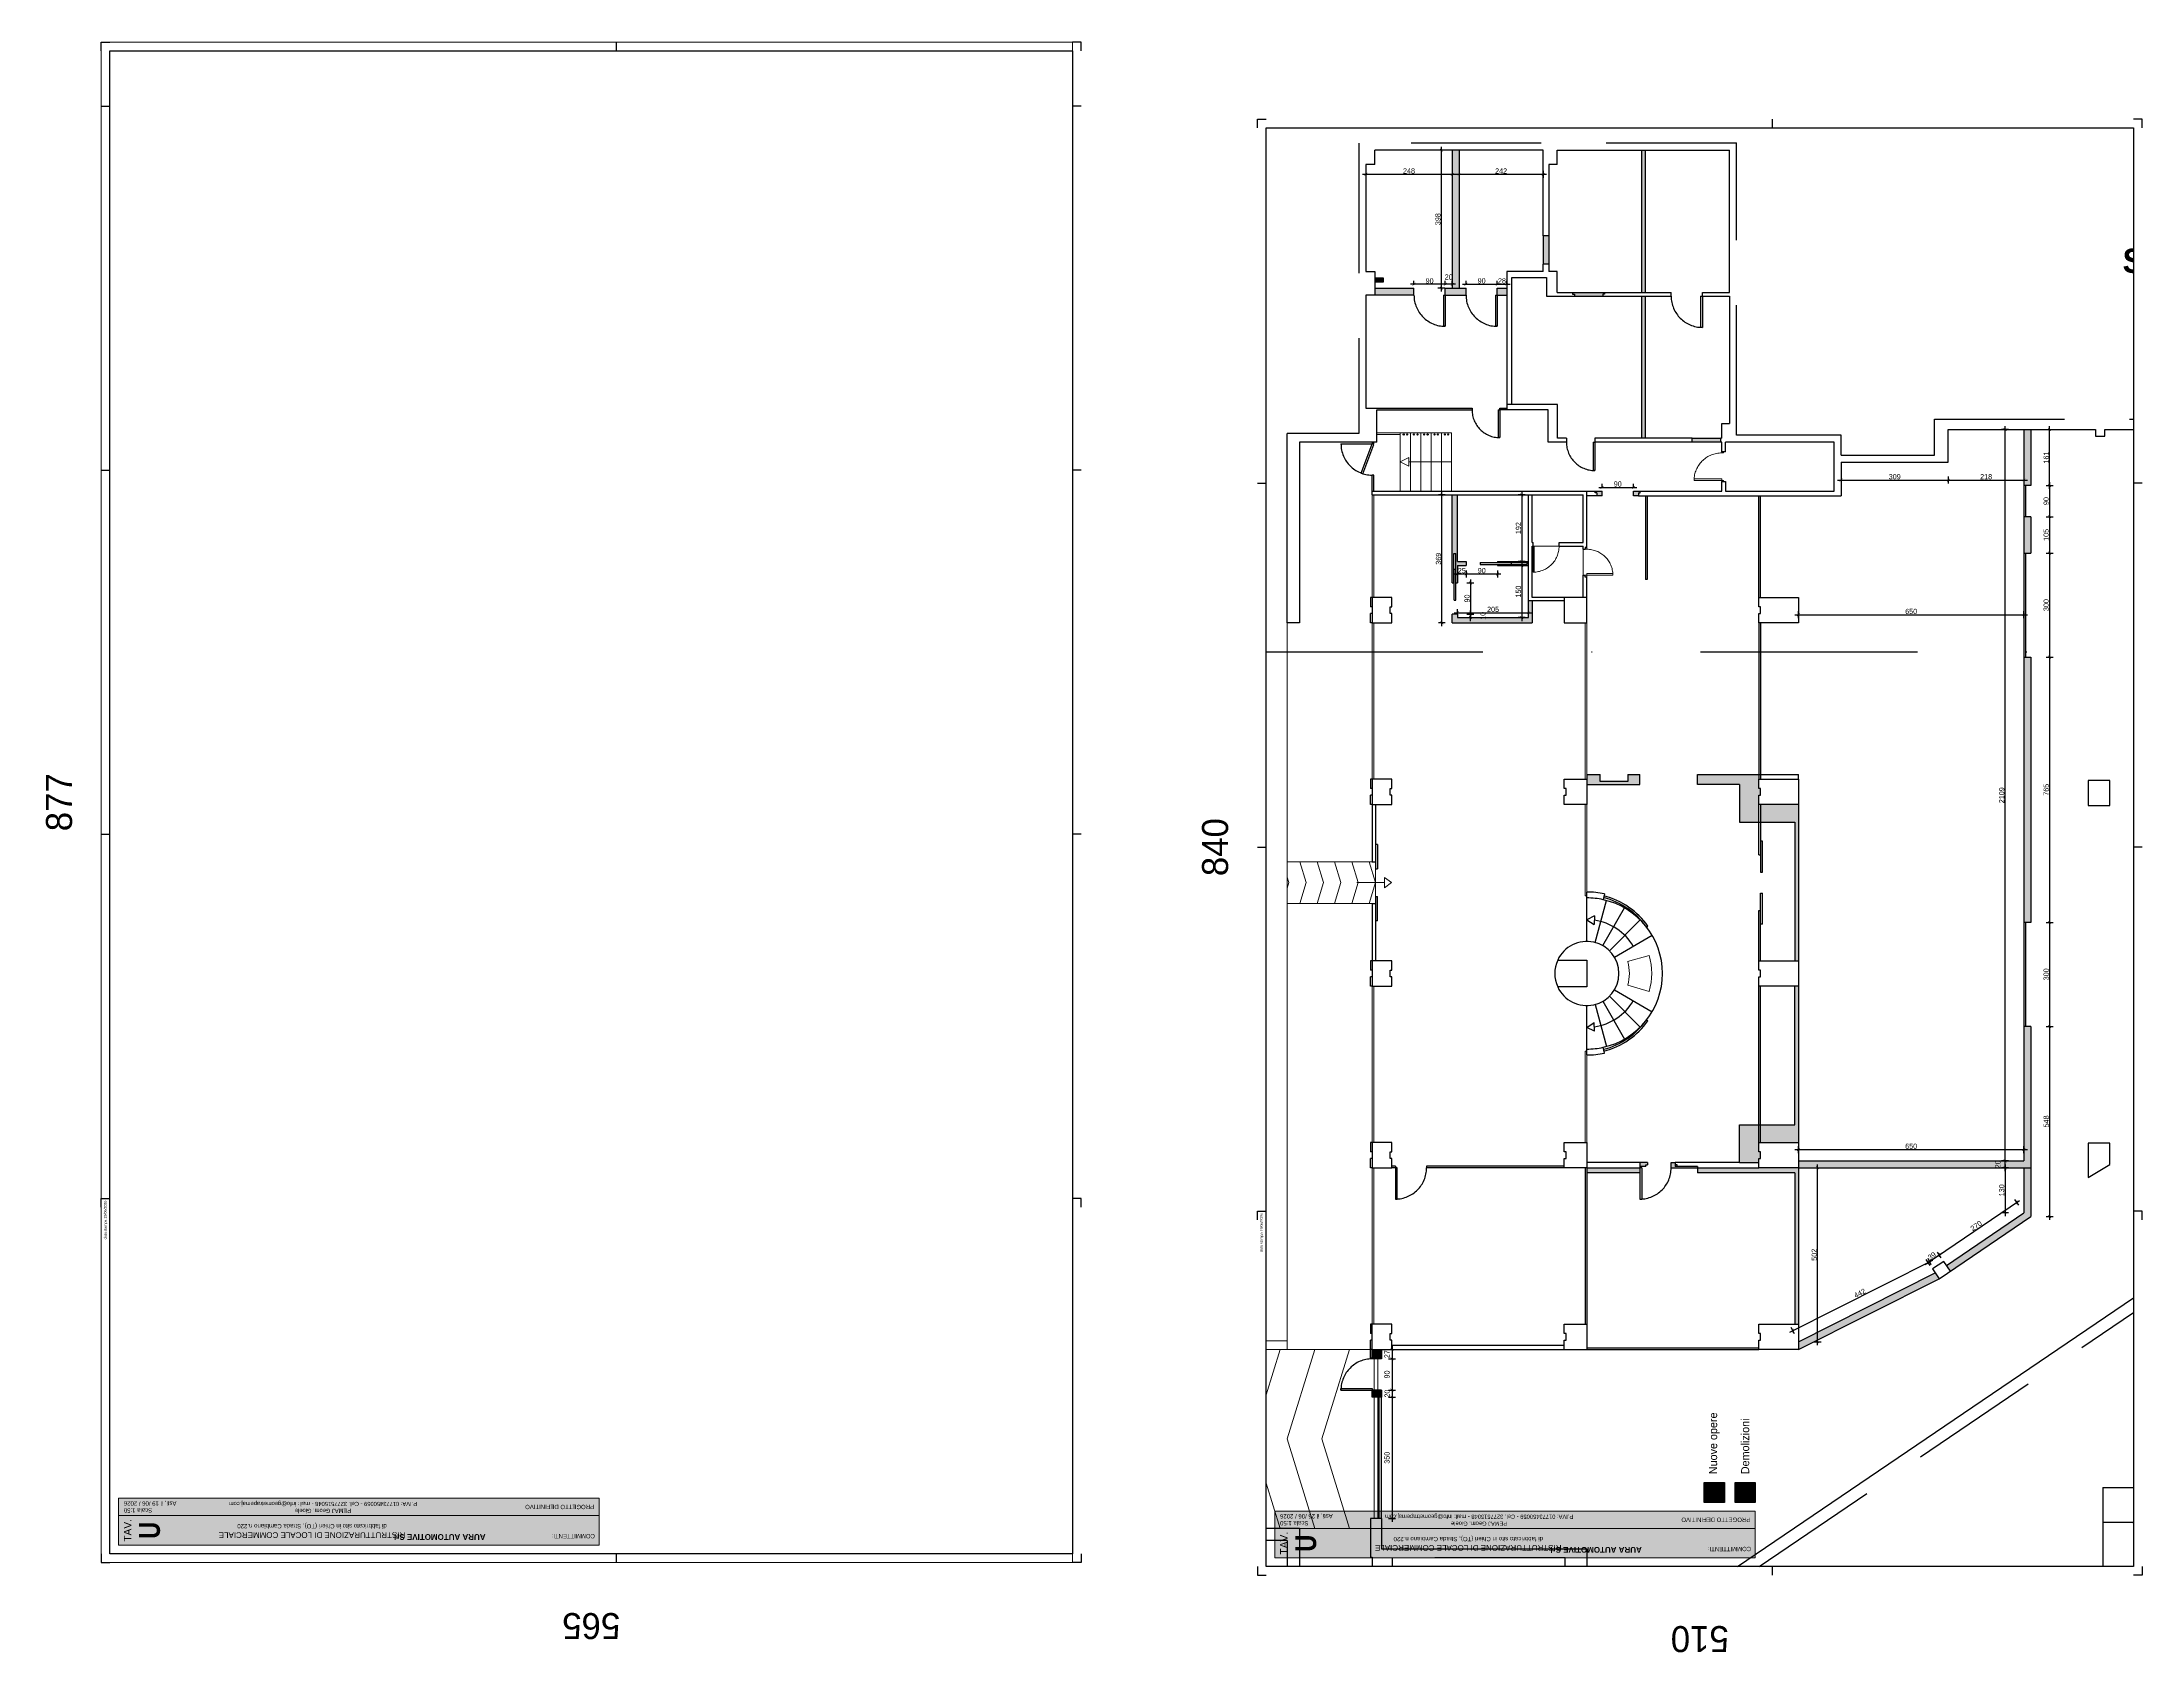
# Paper-space layout 'PROGETTO ULTIMO' of a CAD drawing. Header units: millimetres. Extents: x -773 to 438, y 648 to 1579.
# The model-space entities are those that its viewports show. They can reach past a viewport. Long polylines and large blocks are cut down to what shows.
import ezdxf
from ezdxf.enums import TextEntityAlignment as Align

# ---------------------------------------------------------------- set-up
doc = ezdxf.new("R2018")
doc.units = ezdxf.units.MM
doc.header["$LTSCALE"] = 100
for name, pattern in [('35', [1.5, 0.5, -0.25, 0.5, -0.25]), ('DASHDOT2', [0.5, 0.25, -0.125, 0, -0.125]), ('HIDDEN', [0.375, 0.25, -0.125]), ('TRATTEGGIATA2', [0.375, 0.25, -0.125])]:
    doc.linetypes.add(name, pattern=pattern)
doc.layers.get('Defpoints').update_dxf_attribs({"color": 31})
doc.layers.add('_NO STAMPA', color=200, linetype='Continuous', lineweight=5, plot=False)
doc.layers.add('_NS_riquadri', color=190, linetype='Continuous', lineweight=0, plot=False)
for name, color, linetype in [('BAL_00.12_TESTALINO_TESTI', 3, 'Continuous'), ('Linee di sezione', 150, 'Continuous'), ('NC linee_10', 12, 'Continuous'), ('NC linee_20', 10, 'Continuous'), ('PROS', 9, 'Continuous'), ('Q_100_ESECUTIVO', 3, 'Continuous'), ('SEZ', 130, 'Continuous'), ('Testi', 3, 'Continuous')]:
    doc.layers.add(name, color=color, linetype=linetype)
doc.layers.add('DEM linee', color=7, linetype='TRATTEGGIATA2', lineweight=25)
doc.layers.add('INF', color=6, linetype='Continuous', lineweight=13)
for name, color, linetype, lineweight, true_color in [('DEM linee_2', 40, 'TRATTEGGIATA2', 9, 0xf0b400), ('DEM riempi', 41, 'Continuous', 13, 0xffd966), ('NC riempi', 11, 'Continuous', 9, 0xff7070), ('NC_SEZ', 1, 'Continuous', 30, 0xff0000), ('PAV_EST', 253, 'Continuous', 0, 0xa8a8a8)]:
    doc.layers.add(name, color=color, linetype=linetype, lineweight=lineweight, true_color=true_color)
doc.styles.get("Standard").update_dxf_attribs({"font": 'arial.ttf'})
doc.styles.add('T_ESE_q100', font='', dxfattribs={"height": 15})
doc.styles.add('TESTALINO_cors', font='GOTHICI.TTF')
doc.styles.add('TESTALINO_gra', font='GOTHICB.TTF')
doc.styles.add('TESTALINO_norm', font='GOTHIC.TTF')
doc.styles.get('T_ESE_q100').set_extended_font_data('Bahnschrift Light')
doc.dimstyles.new('ESE_q100', dxfattribs={"dimscale": 0, "dimtxt": 15, "dimasz": 8, "dimexe": 5, "dimexo": 10, "dimgap": 5, "dimtad": 1, "dimdec": 0, "dimrnd": 0.5, "dimzin": 0, "dimdsep": 46, "dimtxsty": 'T_ESE_q100', "dimblk": 'ARCHTICK', "dimcen": 0.09, "dimdle": 5, "dimadec": 0, "dimazin": 0, "dimtfac": 1, "dimtdec": 0, "dimtofl": 0, "dimtmove": 2, "dimatfit": 3, "dimldrblk": 'ARCHTICK', "dimfxl": 20, "dimfxlon": 1, "dimtolj": 1, "dimtzin": 0, "dimarcsym": 0})
doc.dimstyles.new('Quote al 100 arrotondate', dxfattribs={"dimscale": 0, "dimtxt": 15, "dimasz": 8, "dimexe": 10, "dimexo": 10, "dimgap": 2, "dimtad": 1, "dimdec": 0, "dimrnd": 5, "dimzin": 0, "dimdsep": 46, "dimtxsty": 'T_ESE_q100', "dimblk": 'ARCHTICK', "dimcen": 0.09, "dimdle": 10, "dimadec": 0, "dimazin": 0, "dimtfac": 1, "dimtdec": 0, "dimtofl": 0, "dimtmove": 2, "dimatfit": 3, "dimldrblk": 'ARCHTICK', "dimfxl": 10, "dimfxlon": 1, "dimtolj": 1, "dimtzin": 0, "dimlwd": -1, "dimlwe": -1, "dimarcsym": 0})

# ---------------------------------------------------------------- blocks, each defined once
blk = doc.blocks.new('*D138')
at = {"layer": 'Defpoints', "color": 0, "transparency": 16777216}
for p in [(0, 0), (877, 11.7), (877, 0)]:
    blk.add_point(p, dxfattribs=at)
at = {"layer": '_NS_riquadri', "color": 0, "transparency": 16777216, "insert": (438.5, 24.3), "char_height": 15, "attachment_point": 5, "style": 'T_ESE_q100'}
blk.add_mtext('\\A1;877', dxfattribs=at)
blk = doc.blocks.new('_ArchTick')
at = {"color": 0, "linetype": 'ByBlock', "const_width": 0.15}
blk.add_lwpolyline([(-0.5, -0.5), (0.5, 0.5)], dxfattribs=at)
blk = doc.blocks.new('*D137')
at = {"layer": 'Defpoints', "color": 0, "transparency": 16777216}
for p in [(0, 0), (-24.1, -565), (0, -565)]:
    blk.add_point(p, dxfattribs=at)
at = {"layer": '_NS_riquadri', "color": 0, "transparency": 16777216, "insert": (-36.6, -282.5), "char_height": 15, "attachment_point": 5, "rotation": 90, "style": 'T_ESE_q100'}
blk.add_mtext('\\A1;565', dxfattribs=at)
blk = doc.blocks.new('*D188')
at = {"layer": 'Defpoints', "color": 0, "transparency": 16777216}
for p in [(0, 0), (840, 11.7), (840, 0)]:
    blk.add_point(p, dxfattribs=at)
at = {"layer": '_NS_riquadri', "color": 0, "transparency": 16777216, "insert": (420, 24.4), "char_height": 15, "attachment_point": 5, "style": 'T_ESE_q100'}
blk.add_mtext('\\A1;840', dxfattribs=at)
blk = doc.blocks.new('*D187')
at = {"layer": 'Defpoints', "color": 0, "transparency": 16777216}
for p in [(0, 0), (-24.1, -510), (0, -510)]:
    blk.add_point(p, dxfattribs=at)
at = {"layer": '_NS_riquadri', "color": 0, "transparency": 16777216, "insert": (-36.7, -255), "char_height": 15, "attachment_point": 5, "rotation": 90, "style": 'T_ESE_q100'}
blk.add_mtext('\\A1;510', dxfattribs=at)
blk = doc.blocks.new('*D148')
at = {"layer": 'Defpoints', "color": 0, "transparency": 16777216}
for p in [(104504.9, 62389.1), (103854.9, 62356.6), (104504.9, 62356.6)]:
    blk.add_point(p, dxfattribs=at)
at = {"layer": 'Q_100_ESECUTIVO', "color": 0, "transparency": 16777216}
for p, q in [((103844.9, 62389.1), (104514.9, 62389.1)), ((103854.9, 62379.1), (103854.9, 62399.1)), ((104504.9, 62379.1), (104504.9, 62399.1))]:
    blk.add_line(p, q, dxfattribs=at)
at = {"layer": 'Q_100_ESECUTIVO', "color": 0, "transparency": 16777216, "xscale": 8, "yscale": 8, "zscale": 8, "rotation": 180}
blk.add_blockref('_ArchTick', (103854.9, 62389.1), dxfattribs=at)
at = {"layer": 'Q_100_ESECUTIVO', "color": 0, "transparency": 16777216, "xscale": 8, "yscale": 8, "zscale": 8}
blk.add_blockref('_ArchTick', (104504.9, 62389.1), dxfattribs=at)
at = {"layer": 'Q_100_ESECUTIVO', "color": 0, "transparency": 16777216, "insert": (104179.9, 62398.7), "char_height": 15, "attachment_point": 5, "style": 'T_ESE_q100'}
blk.add_mtext('\\A1;650', dxfattribs=at)
blk = doc.blocks.new('*D149')
at = {"layer": 'Defpoints', "color": 0, "transparency": 16777216}
for p in [(104504.9, 62336.6), (104450.7, 62207), (104504.9, 62207)]:
    blk.add_point(p, dxfattribs=at)
at = {"layer": 'Q_100_ESECUTIVO', "color": 0, "transparency": 16777216}
for p, q in [((104460.7, 62336.6), (104440.7, 62336.6)), ((104450.7, 62346.6), (104450.7, 62197)), ((104460.7, 62207), (104440.7, 62207))]:
    blk.add_line(p, q, dxfattribs=at)
at = {"layer": 'Q_100_ESECUTIVO', "color": 0, "transparency": 16777216, "xscale": 8, "yscale": 8, "zscale": 8}
for p, rotation in [((104450.7, 62336.6), 90), ((104450.7, 62207), 270)]:
    blk.add_blockref('_ArchTick', p, dxfattribs=dict(at, rotation=rotation))
at = {"layer": 'Q_100_ESECUTIVO', "color": 0, "transparency": 16777216, "insert": (104441, 62271.8), "char_height": 15, "attachment_point": 5, "rotation": 90, "style": 'T_ESE_q100'}
blk.add_mtext('\\A1;130', dxfattribs=at)
blk = doc.blocks.new('*D150')
at = {"layer": 'Defpoints', "color": 0, "transparency": 16777216}
for p in [(104450.7, 62356.6), (104504.9, 62356.6), (104504.9, 62336.6)]:
    blk.add_point(p, dxfattribs=at)
at = {"layer": 'Q_100_ESECUTIVO', "color": 0, "transparency": 16777216}
for p, q in [((104450.7, 62326.6), (104450.7, 62366.6)), ((104460.7, 62356.6), (104440.7, 62356.6)), ((104460.7, 62336.6), (104440.7, 62336.6))]:
    blk.add_line(p, q, dxfattribs=at)
at = {"layer": 'Q_100_ESECUTIVO', "color": 0, "transparency": 16777216, "xscale": 8, "yscale": 8, "zscale": 8}
for p, rotation in [((104450.7, 62356.6), 90), ((104450.7, 62336.6), 270)]:
    blk.add_blockref('_ArchTick', p, dxfattribs=dict(at, rotation=rotation))
at = {"layer": 'Q_100_ESECUTIVO', "color": 0, "transparency": 16777216, "insert": (104430, 62346.6), "char_height": 15, "attachment_point": 5, "rotation": 90, "style": 'T_ESE_q100'}
blk.add_mtext('\\A1;20', dxfattribs=at)
blk = doc.blocks.new('*D151')
at = {"layer": 'Defpoints', "color": 0, "transparency": 16777216}
for p in [(104450.7, 64465.6), (104504.9, 64465.6), (104504.9, 62356.6)]:
    blk.add_point(p, dxfattribs=at)
at = {"layer": 'Q_100_ESECUTIVO', "color": 0, "transparency": 16777216}
for p, q in [((104460.7, 64465.6), (104440.7, 64465.6)), ((104450.7, 62346.6), (104450.7, 64475.6)), ((104460.7, 62356.6), (104440.7, 62356.6))]:
    blk.add_line(p, q, dxfattribs=at)
at = {"layer": 'Q_100_ESECUTIVO', "color": 0, "transparency": 16777216, "xscale": 8, "yscale": 8, "zscale": 8}
for p, rotation in [((104450.7, 64465.6), 90), ((104450.7, 62356.6), 270)]:
    blk.add_blockref('_ArchTick', p, dxfattribs=dict(at, rotation=rotation))
at = {"layer": 'Q_100_ESECUTIVO', "color": 0, "transparency": 16777216, "insert": (104441, 63411.1), "char_height": 15, "attachment_point": 5, "rotation": 90, "style": 'T_ESE_q100'}
blk.add_mtext('\\A1;2109', dxfattribs=at)
blk = doc.blocks.new('*D152')
at = {"layer": 'Defpoints', "color": 0, "transparency": 16777216}
for p in [(103854.9, 62336.6), (103910.1, 62336.6), (103854.9, 61835)]:
    blk.add_point(p, dxfattribs=at)
at = {"layer": 'Q_100_ESECUTIVO', "color": 0, "transparency": 16777216}
for p, q in [((103900.1, 62336.6), (103920.1, 62336.6)), ((103910.1, 61825), (103910.1, 62346.6)), ((103900.1, 61835), (103920.1, 61835))]:
    blk.add_line(p, q, dxfattribs=at)
at = {"layer": 'Q_100_ESECUTIVO', "color": 0, "transparency": 16777216, "xscale": 8, "yscale": 8, "zscale": 8}
for p, rotation in [((103910.1, 62336.6), 90), ((103910.1, 61835), 270)]:
    blk.add_blockref('_ArchTick', p, dxfattribs=dict(at, rotation=rotation))
at = {"layer": 'Q_100_ESECUTIVO', "color": 0, "transparency": 16777216, "insert": (103900.5, 62085.8), "char_height": 15, "attachment_point": 5, "rotation": 90, "style": 'T_ESE_q100'}
blk.add_mtext('\\A1;502', dxfattribs=at)
blk = doc.blocks.new('*D153')
at = {"layer": 'Defpoints', "color": 0, "transparency": 16777216}
for p in [(103977.9, 64371.6), (104286.9, 64371.6), (104286.9, 64320.1)]:
    blk.add_point(p, dxfattribs=at)
at = {"layer": 'Q_100_ESECUTIVO', "color": 0, "transparency": 16777216}
for p, q in [((103967.9, 64320.1), (104296.9, 64320.1)), ((103977.9, 64330.1), (103977.9, 64310.1)), ((104286.9, 64330.1), (104286.9, 64310.1))]:
    blk.add_line(p, q, dxfattribs=at)
at = {"layer": 'Q_100_ESECUTIVO', "color": 0, "transparency": 16777216, "xscale": 8, "yscale": 8, "zscale": 8, "rotation": 180}
blk.add_blockref('_ArchTick', (103977.9, 64320.1), dxfattribs=at)
at = {"layer": 'Q_100_ESECUTIVO', "color": 0, "transparency": 16777216, "xscale": 8, "yscale": 8, "zscale": 8}
blk.add_blockref('_ArchTick', (104286.9, 64320.1), dxfattribs=at)
at = {"layer": 'Q_100_ESECUTIVO', "color": 0, "transparency": 16777216, "insert": (104132.4, 64329.8), "char_height": 15, "attachment_point": 5, "style": 'T_ESE_q100'}
blk.add_mtext('\\A1;309', dxfattribs=at)
blk = doc.blocks.new('*D154')
at = {"layer": 'Defpoints', "color": 0, "transparency": 16777216}
for p in [(104286.9, 64465.6), (104504.9, 64465.6), (104504.9, 64320.1)]:
    blk.add_point(p, dxfattribs=at)
at = {"layer": 'Q_100_ESECUTIVO', "color": 0, "transparency": 16777216}
for p, q in [((104276.9, 64320.1), (104514.9, 64320.1)), ((104286.9, 64330.1), (104286.9, 64310.1)), ((104504.9, 64330.1), (104504.9, 64310.1))]:
    blk.add_line(p, q, dxfattribs=at)
at = {"layer": 'Q_100_ESECUTIVO', "color": 0, "transparency": 16777216, "xscale": 8, "yscale": 8, "zscale": 8, "rotation": 180}
blk.add_blockref('_ArchTick', (104286.9, 64320.1), dxfattribs=at)
at = {"layer": 'Q_100_ESECUTIVO', "color": 0, "transparency": 16777216, "xscale": 8, "yscale": 8, "zscale": 8}
blk.add_blockref('_ArchTick', (104504.9, 64320.1), dxfattribs=at)
at = {"layer": 'Q_100_ESECUTIVO', "color": 0, "transparency": 16777216, "insert": (104395.9, 64329.8), "char_height": 15, "attachment_point": 5, "style": 'T_ESE_q100'}
blk.add_mtext('\\A1;218', dxfattribs=at)
blk = doc.blocks.new('*D155')
at = {"layer": 'Defpoints', "color": 0, "transparency": 16777216}
for p in [(104524.9, 64465.6), (104578.8, 64465.6), (104524.9, 64304.6)]:
    blk.add_point(p, dxfattribs=at)
at = {"layer": 'Q_100_ESECUTIVO', "color": 0, "transparency": 16777216}
for p, q in [((104568.8, 64465.6), (104588.8, 64465.6)), ((104578.8, 64294.6), (104578.8, 64475.6)), ((104568.8, 64304.6), (104588.8, 64304.6))]:
    blk.add_line(p, q, dxfattribs=at)
at = {"layer": 'Q_100_ESECUTIVO', "color": 0, "transparency": 16777216, "xscale": 8, "yscale": 8, "zscale": 8}
for p, rotation in [((104578.8, 64465.6), 90), ((104578.8, 64304.6), 270)]:
    blk.add_blockref('_ArchTick', p, dxfattribs=dict(at, rotation=rotation))
at = {"layer": 'Q_100_ESECUTIVO', "color": 0, "transparency": 16777216, "insert": (104569.2, 64385.1), "char_height": 15, "attachment_point": 5, "rotation": 90, "style": 'T_ESE_q100'}
blk.add_mtext('\\A1;161', dxfattribs=at)
blk = doc.blocks.new('*D156')
at = {"layer": 'Defpoints', "color": 0, "transparency": 16777216}
for p in [(104524.9, 64304.6), (104524.9, 64214.6), (104578.8, 64214.6)]:
    blk.add_point(p, dxfattribs=at)
at = {"layer": 'Q_100_ESECUTIVO', "color": 0, "transparency": 16777216}
for p, q in [((104568.8, 64304.6), (104588.8, 64304.6)), ((104578.8, 64314.6), (104578.8, 64204.6)), ((104568.8, 64214.6), (104588.8, 64214.6))]:
    blk.add_line(p, q, dxfattribs=at)
at = {"layer": 'Q_100_ESECUTIVO', "color": 0, "transparency": 16777216, "xscale": 8, "yscale": 8, "zscale": 8}
for p, rotation in [((104578.8, 64304.6), 90), ((104578.8, 64214.6), 270)]:
    blk.add_blockref('_ArchTick', p, dxfattribs=dict(at, rotation=rotation))
at = {"layer": 'Q_100_ESECUTIVO', "color": 0, "transparency": 16777216, "insert": (104569.1, 64259.6), "char_height": 15, "attachment_point": 5, "rotation": 90, "style": 'T_ESE_q100'}
blk.add_mtext('\\A1;90', dxfattribs=at)
blk = doc.blocks.new('*D157')
at = {"layer": 'Defpoints', "color": 0, "transparency": 16777216}
for p in [(104524.9, 64214.6), (104524.9, 64109.6), (104578.8, 64109.6)]:
    blk.add_point(p, dxfattribs=at)
at = {"layer": 'Q_100_ESECUTIVO', "color": 0, "transparency": 16777216}
for p, q in [((104568.8, 64214.6), (104588.8, 64214.6)), ((104578.8, 64224.6), (104578.8, 64099.6)), ((104568.8, 64109.6), (104588.8, 64109.6))]:
    blk.add_line(p, q, dxfattribs=at)
at = {"layer": 'Q_100_ESECUTIVO', "color": 0, "transparency": 16777216, "xscale": 8, "yscale": 8, "zscale": 8}
for p, rotation in [((104578.8, 64214.6), 90), ((104578.8, 64109.6), 270)]:
    blk.add_blockref('_ArchTick', p, dxfattribs=dict(at, rotation=rotation))
at = {"layer": 'Q_100_ESECUTIVO', "color": 0, "transparency": 16777216, "insert": (104569.1, 64162.1), "char_height": 15, "attachment_point": 5, "rotation": 90, "style": 'T_ESE_q100'}
blk.add_mtext('\\A1;105', dxfattribs=at)
blk = doc.blocks.new('*D158')
at = {"layer": 'Defpoints', "color": 0, "transparency": 16777216}
for p in [(104524.9, 64109.6), (104524.9, 63809.6), (104578.8, 63809.6)]:
    blk.add_point(p, dxfattribs=at)
at = {"layer": 'Q_100_ESECUTIVO', "color": 0, "transparency": 16777216}
for p, q in [((104578.8, 64119.6), (104578.8, 63799.6)), ((104568.8, 64109.6), (104588.8, 64109.6)), ((104568.8, 63809.6), (104588.8, 63809.6))]:
    blk.add_line(p, q, dxfattribs=at)
at = {"layer": 'Q_100_ESECUTIVO', "color": 0, "transparency": 16777216, "xscale": 8, "yscale": 8, "zscale": 8}
for p, rotation in [((104578.8, 64109.6), 90), ((104578.8, 63809.6), 270)]:
    blk.add_blockref('_ArchTick', p, dxfattribs=dict(at, rotation=rotation))
at = {"layer": 'Q_100_ESECUTIVO', "color": 0, "transparency": 16777216, "insert": (104569.1, 63959.6), "char_height": 15, "attachment_point": 5, "rotation": 90, "style": 'T_ESE_q100'}
blk.add_mtext('\\A1;300', dxfattribs=at)
blk = doc.blocks.new('*D159')
at = {"layer": 'Defpoints', "color": 0, "transparency": 16777216}
for p in [(104524.9, 63809.6), (104524.9, 63044.6), (104578.8, 63044.6)]:
    blk.add_point(p, dxfattribs=at)
at = {"layer": 'Q_100_ESECUTIVO', "color": 0, "transparency": 16777216}
for p, q in [((104578.8, 63819.6), (104578.8, 63034.6)), ((104568.8, 63809.6), (104588.8, 63809.6)), ((104568.8, 63044.6), (104588.8, 63044.6))]:
    blk.add_line(p, q, dxfattribs=at)
at = {"layer": 'Q_100_ESECUTIVO', "color": 0, "transparency": 16777216, "xscale": 8, "yscale": 8, "zscale": 8}
for p, rotation in [((104578.8, 63809.6), 90), ((104578.8, 63044.6), 270)]:
    blk.add_blockref('_ArchTick', p, dxfattribs=dict(at, rotation=rotation))
at = {"layer": 'Q_100_ESECUTIVO', "color": 0, "transparency": 16777216, "insert": (104569.2, 63427.1), "char_height": 15, "attachment_point": 5, "rotation": 90, "style": 'T_ESE_q100'}
blk.add_mtext('\\A1;765', dxfattribs=at)
blk = doc.blocks.new('*D160')
at = {"layer": 'Defpoints', "color": 0, "transparency": 16777216}
for p in [(104524.9, 63044.6), (104524.9, 62744.6), (104578.8, 62744.6)]:
    blk.add_point(p, dxfattribs=at)
at = {"layer": 'Q_100_ESECUTIVO', "color": 0, "transparency": 16777216}
for p, q in [((104568.8, 63044.6), (104588.8, 63044.6)), ((104578.8, 63054.6), (104578.8, 62734.6)), ((104568.8, 62744.6), (104588.8, 62744.6))]:
    blk.add_line(p, q, dxfattribs=at)
at = {"layer": 'Q_100_ESECUTIVO', "color": 0, "transparency": 16777216, "xscale": 8, "yscale": 8, "zscale": 8}
for p, rotation in [((104578.8, 63044.6), 90), ((104578.8, 62744.6), 270)]:
    blk.add_blockref('_ArchTick', p, dxfattribs=dict(at, rotation=rotation))
at = {"layer": 'Q_100_ESECUTIVO', "color": 0, "transparency": 16777216, "insert": (104569.1, 62894.6), "char_height": 15, "attachment_point": 5, "rotation": 90, "style": 'T_ESE_q100'}
blk.add_mtext('\\A1;300', dxfattribs=at)
blk = doc.blocks.new('*D161')
at = {"layer": 'Defpoints', "color": 0, "transparency": 16777216}
for p in [(104524.9, 62744.6), (104524.9, 62196.5), (104578.8, 62196.5)]:
    blk.add_point(p, dxfattribs=at)
at = {"layer": 'Q_100_ESECUTIVO', "color": 0, "transparency": 16777216}
for p, q in [((104568.8, 62744.6), (104588.8, 62744.6)), ((104578.8, 62754.6), (104578.8, 62186.5)), ((104568.8, 62196.5), (104588.8, 62196.5))]:
    blk.add_line(p, q, dxfattribs=at)
at = {"layer": 'Q_100_ESECUTIVO', "color": 0, "transparency": 16777216, "xscale": 8, "yscale": 8, "zscale": 8}
for p, rotation in [((104578.8, 62744.6), 90), ((104578.8, 62196.5), 270)]:
    blk.add_blockref('_ArchTick', p, dxfattribs=dict(at, rotation=rotation))
at = {"layer": 'Q_100_ESECUTIVO', "color": 0, "transparency": 16777216, "insert": (104569.2, 62470.5), "char_height": 15, "attachment_point": 5, "rotation": 90, "style": 'T_ESE_q100'}
blk.add_mtext('\\A1;548', dxfattribs=at)
blk = doc.blocks.new('*D162')
at = {"layer": 'Defpoints', "color": 0, "transparency": 16777216}
for p in [(103076.9, 64073.6), (103057.1, 63923.6), (103076.9, 63923.6)]:
    blk.add_point(p, dxfattribs=at)
at = {"layer": 'Q_100_ESECUTIVO', "color": 0, "transparency": 16777216}
for p, q in [((103066.9, 64073.6), (103047.1, 64073.6)), ((103057.1, 64083.6), (103057.1, 63913.6)), ((103066.9, 63923.6), (103047.1, 63923.6))]:
    blk.add_line(p, q, dxfattribs=at)
at = {"layer": 'Q_100_ESECUTIVO', "color": 0, "transparency": 16777216, "xscale": 8, "yscale": 8, "zscale": 8}
for p, rotation in [((103057.1, 64073.6), 90), ((103057.1, 63923.6), 270)]:
    blk.add_blockref('_ArchTick', p, dxfattribs=dict(at, rotation=rotation))
at = {"layer": 'Q_100_ESECUTIVO', "color": 0, "transparency": 16777216, "insert": (103047.4, 63998.6), "char_height": 15, "attachment_point": 5, "rotation": 90, "style": 'T_ESE_q100'}
blk.add_mtext('\\A1;150', dxfattribs=at)
blk = doc.blocks.new('*D163')
at = {"layer": 'Defpoints', "color": 0, "transparency": 16777216}
for p in [(103076.9, 64277.6), (103057.1, 64085.6), (103076.9, 64085.6)]:
    blk.add_point(p, dxfattribs=at)
at = {"layer": 'Q_100_ESECUTIVO', "color": 0, "transparency": 16777216}
for p, q in [((103066.9, 64277.6), (103047.1, 64277.6)), ((103057.1, 64287.6), (103057.1, 64075.6)), ((103066.9, 64085.6), (103047.1, 64085.6))]:
    blk.add_line(p, q, dxfattribs=at)
at = {"layer": 'Q_100_ESECUTIVO', "color": 0, "transparency": 16777216, "xscale": 8, "yscale": 8, "zscale": 8}
for p, rotation in [((103057.1, 64277.6), 90), ((103057.1, 64085.6), 270)]:
    blk.add_blockref('_ArchTick', p, dxfattribs=dict(at, rotation=rotation))
at = {"layer": 'Q_100_ESECUTIVO', "color": 0, "transparency": 16777216, "insert": (103047.5, 64181.6), "char_height": 15, "attachment_point": 5, "rotation": 90, "style": 'T_ESE_q100'}
blk.add_mtext('\\A1;192', dxfattribs=at)
blk = doc.blocks.new('*D164')
at = {"layer": 'Defpoints', "color": 0, "transparency": 16777216}
for p in [(103076.9, 63937.6), (102871.9, 63923.6), (103076.9, 63923.6)]:
    blk.add_point(p, dxfattribs=at)
at = {"layer": 'Q_100_ESECUTIVO', "color": 0, "transparency": 16777216}
for p, q in [((102861.9, 63937.6), (103086.9, 63937.6)), ((102871.9, 63933.6), (102871.9, 63947.6)), ((103076.9, 63933.6), (103076.9, 63947.6))]:
    blk.add_line(p, q, dxfattribs=at)
at = {"layer": 'Q_100_ESECUTIVO', "color": 0, "transparency": 16777216, "xscale": 8, "yscale": 8, "zscale": 8, "rotation": 180}
blk.add_blockref('_ArchTick', (102871.9, 63937.6), dxfattribs=at)
at = {"layer": 'Q_100_ESECUTIVO', "color": 0, "transparency": 16777216, "xscale": 8, "yscale": 8, "zscale": 8}
blk.add_blockref('_ArchTick', (103076.9, 63937.6), dxfattribs=at)
at = {"layer": 'Q_100_ESECUTIVO', "color": 0, "transparency": 16777216, "insert": (102974.4, 63947.2), "char_height": 15, "attachment_point": 5, "style": 'T_ESE_q100'}
blk.add_mtext('\\A1;205', dxfattribs=at)
blk = doc.blocks.new('*D165')
at = {"layer": 'Defpoints', "color": 0, "transparency": 16777216}
for p in [(102826.8, 64277.6), (102856.9, 64277.6), (102856.9, 63908.6)]:
    blk.add_point(p, dxfattribs=at)
at = {"layer": 'Q_100_ESECUTIVO', "color": 0, "transparency": 16777216}
for p, q in [((102836.8, 64277.6), (102816.8, 64277.6)), ((102826.8, 63898.6), (102826.8, 64287.6)), ((102836.8, 63908.6), (102816.8, 63908.6))]:
    blk.add_line(p, q, dxfattribs=at)
at = {"layer": 'Q_100_ESECUTIVO', "color": 0, "transparency": 16777216, "xscale": 8, "yscale": 8, "zscale": 8}
for p, rotation in [((102826.8, 64277.6), 90), ((102826.8, 63908.6), 270)]:
    blk.add_blockref('_ArchTick', p, dxfattribs=dict(at, rotation=rotation))
at = {"layer": 'Q_100_ESECUTIVO', "color": 0, "transparency": 16777216, "insert": (102817.1, 64093.1), "char_height": 15, "attachment_point": 5, "rotation": 90, "style": 'T_ESE_q100'}
blk.add_mtext('\\A1;369', dxfattribs=at)
blk = doc.blocks.new('*D166')
at = {"layer": 'Defpoints', "color": 0, "transparency": 16777216}
for p in [(102871.9, 64073.6), (102896.9, 64073.6), (102896.9, 64049.3)]:
    blk.add_point(p, dxfattribs=at)
at = {"layer": 'Q_100_ESECUTIVO', "color": 0, "transparency": 16777216}
for p, q in [((102871.9, 64059.3), (102871.9, 64039.3)), ((102896.9, 64059.3), (102896.9, 64039.3)), ((102861.9, 64049.3), (102906.9, 64049.3))]:
    blk.add_line(p, q, dxfattribs=at)
at = {"layer": 'Q_100_ESECUTIVO', "color": 0, "transparency": 16777216, "xscale": 8, "yscale": 8, "zscale": 8, "rotation": 180}
blk.add_blockref('_ArchTick', (102871.9, 64049.3), dxfattribs=at)
at = {"layer": 'Q_100_ESECUTIVO', "color": 0, "transparency": 16777216, "xscale": 8, "yscale": 8, "zscale": 8}
blk.add_blockref('_ArchTick', (102896.9, 64049.3), dxfattribs=at)
at = {"layer": 'Q_100_ESECUTIVO', "color": 0, "transparency": 16777216, "insert": (102884.4, 64059), "char_height": 15, "attachment_point": 5, "style": 'T_ESE_q100'}
blk.add_mtext('\\A1;25', dxfattribs=at)
blk = doc.blocks.new('*D167')
at = {"layer": 'Defpoints', "color": 0, "transparency": 16777216}
for p in [(102896.9, 64073.6), (102986.9, 64073.6), (102986.9, 64049.3)]:
    blk.add_point(p, dxfattribs=at)
at = {"layer": 'Q_100_ESECUTIVO', "color": 0, "transparency": 16777216}
for p, q in [((102896.9, 64059.3), (102896.9, 64039.3)), ((102986.9, 64059.3), (102986.9, 64039.3)), ((102886.9, 64049.3), (102996.9, 64049.3))]:
    blk.add_line(p, q, dxfattribs=at)
at = {"layer": 'Q_100_ESECUTIVO', "color": 0, "transparency": 16777216, "xscale": 8, "yscale": 8, "zscale": 8, "rotation": 180}
blk.add_blockref('_ArchTick', (102896.9, 64049.3), dxfattribs=at)
at = {"layer": 'Q_100_ESECUTIVO', "color": 0, "transparency": 16777216, "xscale": 8, "yscale": 8, "zscale": 8}
blk.add_blockref('_ArchTick', (102986.9, 64049.3), dxfattribs=at)
at = {"layer": 'Q_100_ESECUTIVO', "color": 0, "transparency": 16777216, "insert": (102941.9, 64059), "char_height": 15, "attachment_point": 5, "style": 'T_ESE_q100'}
blk.add_mtext('\\A1;90', dxfattribs=at)
blk = doc.blocks.new('*D168')
at = {"layer": 'Defpoints', "color": 0, "transparency": 16777216}
for p in [(102871.9, 63933.6), (102871.9, 63923.6), (102909.2, 63933.6)]:
    blk.add_point(p, dxfattribs=at)
at = {"layer": 'Q_100_ESECUTIVO', "color": 0, "transparency": 16777216}
for p, q in [((102909.2, 63913.6), (102909.2, 63943.6)), ((102899.2, 63933.6), (102919.2, 63933.6)), ((102899.2, 63923.6), (102919.2, 63923.6))]:
    blk.add_line(p, q, dxfattribs=at)
at = {"layer": 'Q_100_ESECUTIVO', "color": 0, "transparency": 16777216, "xscale": 8, "yscale": 8, "zscale": 8}
for p, rotation in [((102909.2, 63933.6), 90), ((102909.2, 63923.6), 270)]:
    blk.add_blockref('_ArchTick', p, dxfattribs=dict(at, rotation=rotation))
at = {"layer": 'Q_100_ESECUTIVO', "color": 0, "transparency": 16777216, "insert": (102945.2, 63928.6), "char_height": 15, "attachment_point": 5, "rotation": 90, "style": 'T_ESE_q100'}
blk.add_mtext('\\A1;10', dxfattribs=at)
blk = doc.blocks.new('*D169')
at = {"layer": 'Defpoints', "color": 0, "transparency": 16777216}
for p in [(102871.9, 64023.6), (102871.9, 63933.6), (102909.2, 63933.6)]:
    blk.add_point(p, dxfattribs=at)
at = {"layer": 'Q_100_ESECUTIVO', "color": 0, "transparency": 16777216}
for p, q in [((102899.2, 64023.6), (102919.2, 64023.6)), ((102909.2, 64033.6), (102909.2, 63923.6)), ((102899.2, 63933.6), (102919.2, 63933.6))]:
    blk.add_line(p, q, dxfattribs=at)
at = {"layer": 'Q_100_ESECUTIVO', "color": 0, "transparency": 16777216, "xscale": 8, "yscale": 8, "zscale": 8}
for p, rotation in [((102909.2, 64023.6), 90), ((102909.2, 63933.6), 270)]:
    blk.add_blockref('_ArchTick', p, dxfattribs=dict(at, rotation=rotation))
at = {"layer": 'Q_100_ESECUTIVO', "color": 0, "transparency": 16777216, "insert": (102899.6, 63978.6), "char_height": 15, "attachment_point": 5, "rotation": 90, "style": 'T_ESE_q100'}
blk.add_mtext('\\A1;90', dxfattribs=at)
blk = doc.blocks.new('*D170')
at = {"layer": 'Defpoints', "color": 0, "transparency": 16777216}
for p in [(102607.9, 65230.6), (102856.4, 65230.6), (102856.4, 65202.1)]:
    blk.add_point(p, dxfattribs=at)
at = {"layer": 'Q_100_ESECUTIVO', "color": 0, "transparency": 16777216}
for p, q in [((102607.9, 65212.1), (102607.9, 65192.1)), ((102856.4, 65212.1), (102856.4, 65192.1)), ((102597.9, 65202.1), (102866.4, 65202.1))]:
    blk.add_line(p, q, dxfattribs=at)
at = {"layer": 'Q_100_ESECUTIVO', "color": 0, "transparency": 16777216, "xscale": 8, "yscale": 8, "zscale": 8, "rotation": 180}
blk.add_blockref('_ArchTick', (102607.9, 65202.1), dxfattribs=at)
at = {"layer": 'Q_100_ESECUTIVO', "color": 0, "transparency": 16777216, "xscale": 8, "yscale": 8, "zscale": 8}
blk.add_blockref('_ArchTick', (102856.4, 65202.1), dxfattribs=at)
at = {"layer": 'Q_100_ESECUTIVO', "color": 0, "transparency": 16777216, "insert": (102732.1, 65211.7), "char_height": 15, "attachment_point": 5, "style": 'T_ESE_q100'}
blk.add_mtext('\\A1;248', dxfattribs=at)
blk = doc.blocks.new('*D171')
at = {"layer": 'Defpoints', "color": 0, "transparency": 16777216}
for p in [(102876.4, 65271.6), (103118.9, 65271.6), (103118.9, 65202.1)]:
    blk.add_point(p, dxfattribs=at)
at = {"layer": 'Q_100_ESECUTIVO', "color": 0, "transparency": 16777216}
for p, q in [((102876.4, 65212.1), (102876.4, 65192.1)), ((103118.9, 65212.1), (103118.9, 65192.1)), ((102866.4, 65202.1), (103128.9, 65202.1))]:
    blk.add_line(p, q, dxfattribs=at)
at = {"layer": 'Q_100_ESECUTIVO', "color": 0, "transparency": 16777216, "xscale": 8, "yscale": 8, "zscale": 8, "rotation": 180}
blk.add_blockref('_ArchTick', (102876.4, 65202.1), dxfattribs=at)
at = {"layer": 'Q_100_ESECUTIVO', "color": 0, "transparency": 16777216, "xscale": 8, "yscale": 8, "zscale": 8}
blk.add_blockref('_ArchTick', (103118.9, 65202.1), dxfattribs=at)
at = {"layer": 'Q_100_ESECUTIVO', "color": 0, "transparency": 16777216, "insert": (102997.6, 65211.6), "char_height": 15, "attachment_point": 5, "style": 'T_ESE_q100'}
blk.add_mtext('\\A1;242', dxfattribs=at)
blk = doc.blocks.new('*D172')
at = {"layer": 'Defpoints', "color": 0, "transparency": 16777216}
for p in [(102856.4, 65271.6), (102825.2, 64873.6), (102856.4, 64873.6)]:
    blk.add_point(p, dxfattribs=at)
at = {"layer": 'Q_100_ESECUTIVO', "color": 0, "transparency": 16777216}
for p, q in [((102835.2, 65271.6), (102815.2, 65271.6)), ((102825.2, 65281.6), (102825.2, 64863.6)), ((102835.2, 64873.6), (102815.2, 64873.6))]:
    blk.add_line(p, q, dxfattribs=at)
at = {"layer": 'Q_100_ESECUTIVO', "color": 0, "transparency": 16777216, "xscale": 8, "yscale": 8, "zscale": 8}
for p, rotation in [((102825.2, 65271.6), 90), ((102825.2, 64873.6), 270)]:
    blk.add_blockref('_ArchTick', p, dxfattribs=dict(at, rotation=rotation))
at = {"layer": 'Q_100_ESECUTIVO', "color": 0, "transparency": 16777216, "insert": (102815.5, 65072.6), "char_height": 15, "attachment_point": 5, "rotation": 90, "style": 'T_ESE_q100'}
blk.add_mtext('\\A1;398', dxfattribs=at)
blk = doc.blocks.new('*D173')
at = {"layer": 'Defpoints', "color": 0, "transparency": 16777216}
for p in [(102986.4, 64873.6), (103013.9, 64884.9), (103013.9, 64873.6)]:
    blk.add_point(p, dxfattribs=at)
at = {"layer": 'Q_100_ESECUTIVO', "color": 0, "transparency": 16777216}
for p, q in [((102976.4, 64884.9), (103023.9, 64884.9)), ((102986.4, 64883.6), (102986.4, 64894.9)), ((103013.9, 64883.6), (103013.9, 64894.9))]:
    blk.add_line(p, q, dxfattribs=at)
at = {"layer": 'Q_100_ESECUTIVO', "color": 0, "transparency": 16777216, "xscale": 8, "yscale": 8, "zscale": 8, "rotation": 180}
blk.add_blockref('_ArchTick', (102986.4, 64884.9), dxfattribs=at)
at = {"layer": 'Q_100_ESECUTIVO', "color": 0, "transparency": 16777216, "xscale": 8, "yscale": 8, "zscale": 8}
blk.add_blockref('_ArchTick', (103013.9, 64884.9), dxfattribs=at)
at = {"layer": 'Q_100_ESECUTIVO', "color": 0, "transparency": 16777216, "insert": (103000.1, 64894.6), "char_height": 15, "attachment_point": 5, "style": 'T_ESE_q100'}
blk.add_mtext('\\A1;28', dxfattribs=at)
blk = doc.blocks.new('*D174')
at = {"layer": 'Defpoints', "color": 0, "transparency": 16777216}
for p in [(102896.4, 64873.6), (102986.4, 64884.9), (102986.4, 64873.6)]:
    blk.add_point(p, dxfattribs=at)
at = {"layer": 'Q_100_ESECUTIVO', "color": 0, "transparency": 16777216}
for p, q in [((102886.4, 64884.9), (102996.4, 64884.9)), ((102896.4, 64883.6), (102896.4, 64894.9)), ((102986.4, 64883.6), (102986.4, 64894.9))]:
    blk.add_line(p, q, dxfattribs=at)
at = {"layer": 'Q_100_ESECUTIVO', "color": 0, "transparency": 16777216, "xscale": 8, "yscale": 8, "zscale": 8, "rotation": 180}
blk.add_blockref('_ArchTick', (102896.4, 64884.9), dxfattribs=at)
at = {"layer": 'Q_100_ESECUTIVO', "color": 0, "transparency": 16777216, "xscale": 8, "yscale": 8, "zscale": 8}
blk.add_blockref('_ArchTick', (102986.4, 64884.9), dxfattribs=at)
at = {"layer": 'Q_100_ESECUTIVO', "color": 0, "transparency": 16777216, "insert": (102941.4, 64894.6), "char_height": 15, "attachment_point": 5, "style": 'T_ESE_q100'}
blk.add_mtext('\\A1;90', dxfattribs=at)
blk = doc.blocks.new('*D175')
at = {"layer": 'Defpoints', "color": 0, "transparency": 16777216}
for p in [(102836.4, 64884.9), (102836.4, 64873.6), (102856.4, 64873.6)]:
    blk.add_point(p, dxfattribs=at)
at = {"layer": 'Q_100_ESECUTIVO', "color": 0, "transparency": 16777216}
for p, q in [((102866.4, 64884.9), (102826.4, 64884.9)), ((102836.4, 64883.6), (102836.4, 64894.9)), ((102856.4, 64883.6), (102856.4, 64894.9))]:
    blk.add_line(p, q, dxfattribs=at)
at = {"layer": 'Q_100_ESECUTIVO', "color": 0, "transparency": 16777216, "xscale": 8, "yscale": 8, "zscale": 8, "rotation": 180}
blk.add_blockref('_ArchTick', (102836.4, 64884.9), dxfattribs=at)
at = {"layer": 'Q_100_ESECUTIVO', "color": 0, "transparency": 16777216, "xscale": 8, "yscale": 8, "zscale": 8}
blk.add_blockref('_ArchTick', (102856.4, 64884.9), dxfattribs=at)
at = {"layer": 'Q_100_ESECUTIVO', "color": 0, "transparency": 16777216, "insert": (102846.4, 64905.6), "char_height": 15, "attachment_point": 5, "style": 'T_ESE_q100'}
blk.add_mtext('\\A1;20', dxfattribs=at)
blk = doc.blocks.new('*D176')
at = {"layer": 'Defpoints', "color": 0, "transparency": 16777216}
for p in [(102746.4, 64884.9), (102746.4, 64873.6), (102836.4, 64873.6)]:
    blk.add_point(p, dxfattribs=at)
at = {"layer": 'Q_100_ESECUTIVO', "color": 0, "transparency": 16777216}
for p, q in [((102846.4, 64884.9), (102736.4, 64884.9)), ((102746.4, 64883.6), (102746.4, 64894.9)), ((102836.4, 64883.6), (102836.4, 64894.9))]:
    blk.add_line(p, q, dxfattribs=at)
at = {"layer": 'Q_100_ESECUTIVO', "color": 0, "transparency": 16777216, "xscale": 8, "yscale": 8, "zscale": 8, "rotation": 180}
blk.add_blockref('_ArchTick', (102746.4, 64884.9), dxfattribs=at)
at = {"layer": 'Q_100_ESECUTIVO', "color": 0, "transparency": 16777216, "xscale": 8, "yscale": 8, "zscale": 8}
blk.add_blockref('_ArchTick', (102836.4, 64884.9), dxfattribs=at)
at = {"layer": 'Q_100_ESECUTIVO', "color": 0, "transparency": 16777216, "insert": (102791.4, 64894.6), "char_height": 15, "attachment_point": 5, "style": 'T_ESE_q100'}
blk.add_mtext('\\A1;90', dxfattribs=at)
blk = doc.blocks.new('*D177')
at = {"layer": 'Defpoints', "color": 0, "transparency": 16777216}
for p in [(103378.9, 64299.1), (103288.9, 64288.6), (103378.9, 64288.6)]:
    blk.add_point(p, dxfattribs=at)
at = {"layer": 'Q_100_ESECUTIVO', "color": 0, "transparency": 16777216}
for p, q in [((103278.9, 64299.1), (103388.9, 64299.1)), ((103288.9, 64298.6), (103288.9, 64309.1)), ((103378.9, 64298.6), (103378.9, 64309.1))]:
    blk.add_line(p, q, dxfattribs=at)
at = {"layer": 'Q_100_ESECUTIVO', "color": 0, "transparency": 16777216, "xscale": 8, "yscale": 8, "zscale": 8, "rotation": 180}
blk.add_blockref('_ArchTick', (103288.9, 64299.1), dxfattribs=at)
at = {"layer": 'Q_100_ESECUTIVO', "color": 0, "transparency": 16777216, "xscale": 8, "yscale": 8, "zscale": 8}
blk.add_blockref('_ArchTick', (103378.9, 64299.1), dxfattribs=at)
at = {"layer": 'Q_100_ESECUTIVO', "color": 0, "transparency": 16777216, "insert": (103333.9, 64308.8), "char_height": 15, "attachment_point": 5, "style": 'T_ESE_q100'}
blk.add_mtext('\\A1;90', dxfattribs=at)
blk = doc.blocks.new('*D178')
at = {"layer": 'Defpoints', "color": 0, "transparency": 16777216}
for p in [(103854.9, 63908.6), (104504.9, 63931.7), (104504.9, 63908.6)]:
    blk.add_point(p, dxfattribs=at)
at = {"layer": 'Q_100_ESECUTIVO', "color": 0, "transparency": 16777216}
for p, q in [((103854.9, 63921.7), (103854.9, 63941.7)), ((104504.9, 63921.7), (104504.9, 63941.7)), ((103844.9, 63931.7), (104514.9, 63931.7))]:
    blk.add_line(p, q, dxfattribs=at)
at = {"layer": 'Q_100_ESECUTIVO', "color": 0, "transparency": 16777216, "xscale": 8, "yscale": 8, "zscale": 8, "rotation": 180}
blk.add_blockref('_ArchTick', (103854.9, 63931.7), dxfattribs=at)
at = {"layer": 'Q_100_ESECUTIVO', "color": 0, "transparency": 16777216, "xscale": 8, "yscale": 8, "zscale": 8}
blk.add_blockref('_ArchTick', (104504.9, 63931.7), dxfattribs=at)
at = {"layer": 'Q_100_ESECUTIVO', "color": 0, "transparency": 16777216, "insert": (104179.9, 63941.3), "char_height": 15, "attachment_point": 5, "style": 'T_ESE_q100'}
blk.add_mtext('\\A1;650', dxfattribs=at)
blk = doc.blocks.new('*D179')
at = {"layer": 'Defpoints', "color": 0, "transparency": 16777216}
for p in [(104484.4, 62237.2), (104504.9, 62207), (104281.6, 62055.3)]:
    blk.add_point(p, dxfattribs=at)
at = {"layer": 'Q_100_ESECUTIVO', "color": 0, "transparency": 16777216}
for p, q in [((104252.9, 62079.9), (104492.6, 62242.8)), ((104490, 62228.9), (104478.8, 62245.5)), ((104266.8, 62077.2), (104255.5, 62093.8))]:
    blk.add_line(p, q, dxfattribs=at)
at = {"layer": 'Q_100_ESECUTIVO', "color": 0, "transparency": 16777216, "xscale": 8, "yscale": 8, "zscale": 8}
for p, rotation in [((104484.4, 62237.2), 34.20169827599262), ((104261.1, 62085.5), 214.2016982759926)]:
    blk.add_blockref('_ArchTick', p, dxfattribs=dict(at, rotation=rotation))
at = {"layer": 'Q_100_ESECUTIVO', "color": 0, "transparency": 16777216, "insert": (104367.3, 62169.3), "char_height": 15, "attachment_point": 5, "rotation": 34.2017, "style": 'T_ESE_q100'}
blk.add_mtext('\\A1;270', dxfattribs=at)
blk = doc.blocks.new('*D180')
at = {"layer": 'Defpoints', "color": 0, "transparency": 16777216}
for p in [(104233.1, 62065.7), (104249.3, 62033.5), (103854.9, 61835)]:
    blk.add_point(p, dxfattribs=at)
at = {"layer": 'Q_100_ESECUTIVO', "color": 0, "transparency": 16777216}
for p, q in [((103829.7, 61862.7), (104242, 62070.2)), ((104237.6, 62056.8), (104228.6, 62074.7)), ((103843.2, 61858.2), (103834.2, 61876.1))]:
    blk.add_line(p, q, dxfattribs=at)
at = {"layer": 'Q_100_ESECUTIVO', "color": 0, "transparency": 16777216, "xscale": 8, "yscale": 8, "zscale": 8}
for p, rotation in [((104233.1, 62065.7), 26.72175685928867), ((103838.7, 61867.2), 206.7217568592887)]:
    blk.add_blockref('_ArchTick', p, dxfattribs=dict(at, rotation=rotation))
at = {"layer": 'Q_100_ESECUTIVO', "color": 0, "transparency": 16777216, "insert": (104031.6, 61975), "char_height": 15, "attachment_point": 5, "rotation": 26.72176, "style": 'T_ESE_q100'}
blk.add_mtext('\\A1;442', dxfattribs=at)
blk = doc.blocks.new('*D181')
at = {"layer": 'Defpoints', "color": 0, "transparency": 16777216}
for p in [(104261.1, 62085.5), (104273.8, 62066.9), (104241.5, 62045)]:
    blk.add_point(p, dxfattribs=at)
at = {"layer": 'Q_100_ESECUTIVO', "color": 0, "transparency": 16777216}
for p, q in [((104220.6, 62057.9), (104269.4, 62091.1)), ((104234.5, 62055.3), (104223.3, 62071.8)), ((104266.8, 62077.2), (104255.5, 62093.8))]:
    blk.add_line(p, q, dxfattribs=at)
at = {"layer": 'Q_100_ESECUTIVO', "color": 0, "transparency": 16777216, "xscale": 8, "yscale": 8, "zscale": 8}
for p, rotation in [((104228.9, 62063.6), 214.2016982760134), ((104261.1, 62085.5), 34.20169827601343)]:
    blk.add_blockref('_ArchTick', p, dxfattribs=dict(at, rotation=rotation))
at = {"layer": 'Q_100_ESECUTIVO', "color": 0, "transparency": 16777216, "insert": (104239.6, 62082.5), "char_height": 15, "attachment_point": 5, "rotation": 34.2017, "style": 'T_ESE_q100'}
blk.add_mtext('\\A1;39', dxfattribs=at)
blk = doc.blocks.new('*D182')
at = {"layer": 'Defpoints', "color": 0, "transparency": 16777216}
for p in [(102652.9, 61812.6), (102652.9, 61785.6), (102683.1, 61785.6)]:
    blk.add_point(p, dxfattribs=at)
at = {"layer": 'Q_100_ESECUTIVO', "color": 0, "transparency": 16777216}
for p, q in [((102683.1, 61822.6), (102683.1, 61775.6)), ((102673.1, 61812.6), (102693.1, 61812.6)), ((102673.1, 61785.6), (102693.1, 61785.6))]:
    blk.add_line(p, q, dxfattribs=at)
at = {"layer": 'Q_100_ESECUTIVO', "color": 0, "transparency": 16777216, "xscale": 8, "yscale": 8, "zscale": 8}
for p, rotation in [((102683.1, 61812.6), 90), ((102683.1, 61785.6), 270)]:
    blk.add_blockref('_ArchTick', p, dxfattribs=dict(at, rotation=rotation))
at = {"layer": 'Q_100_ESECUTIVO', "color": 0, "transparency": 16777216, "insert": (102668.7, 61799.1), "char_height": 15, "attachment_point": 5, "rotation": 90, "style": 'T_ESE_q100'}
blk.add_mtext('\\A1;27', dxfattribs=at)
blk = doc.blocks.new('*D183')
at = {"layer": 'Defpoints', "color": 0, "transparency": 16777216}
for p in [(102652.9, 61785.6), (102652.9, 61695.6), (102683.1, 61695.6)]:
    blk.add_point(p, dxfattribs=at)
at = {"layer": 'Q_100_ESECUTIVO', "color": 0, "transparency": 16777216}
for p, q in [((102673.1, 61785.6), (102693.1, 61785.6)), ((102683.1, 61795.6), (102683.1, 61685.6)), ((102673.1, 61695.6), (102693.1, 61695.6))]:
    blk.add_line(p, q, dxfattribs=at)
at = {"layer": 'Q_100_ESECUTIVO', "color": 0, "transparency": 16777216, "xscale": 8, "yscale": 8, "zscale": 8}
for p, rotation in [((102683.1, 61785.6), 90), ((102683.1, 61695.6), 270)]:
    blk.add_blockref('_ArchTick', p, dxfattribs=dict(at, rotation=rotation))
at = {"layer": 'Q_100_ESECUTIVO', "color": 0, "transparency": 16777216, "insert": (102668.7, 61740.6), "char_height": 15, "attachment_point": 5, "rotation": 90, "style": 'T_ESE_q100'}
blk.add_mtext('\\A1;90', dxfattribs=at)
blk = doc.blocks.new('*D184')
at = {"layer": 'Defpoints', "color": 0, "transparency": 16777216}
for p in [(102652.9, 61695.6), (102652.9, 61675.6), (102683.1, 61675.6)]:
    blk.add_point(p, dxfattribs=at)
at = {"layer": 'Q_100_ESECUTIVO', "color": 0, "transparency": 16777216}
for p, q in [((102673.1, 61695.6), (102693.1, 61695.6)), ((102683.1, 61705.6), (102683.1, 61665.6)), ((102673.1, 61675.6), (102693.1, 61675.6))]:
    blk.add_line(p, q, dxfattribs=at)
at = {"layer": 'Q_100_ESECUTIVO', "color": 0, "transparency": 16777216, "xscale": 8, "yscale": 8, "zscale": 8}
for p, rotation in [((102683.1, 61695.6), 90), ((102683.1, 61675.6), 270)]:
    blk.add_blockref('_ArchTick', p, dxfattribs=dict(at, rotation=rotation))
at = {"layer": 'Q_100_ESECUTIVO', "color": 0, "transparency": 16777216, "insert": (102669.1, 61685.6), "char_height": 15, "attachment_point": 5, "rotation": 90, "style": 'T_ESE_q100'}
blk.add_mtext('\\A1;20', dxfattribs=at)
blk = doc.blocks.new('*D185')
at = {"layer": 'Defpoints', "color": 0, "transparency": 16777216}
for p in [(102652.9, 61675.6), (102652.9, 61325.6), (102683.1, 61325.6)]:
    blk.add_point(p, dxfattribs=at)
at = {"layer": 'Q_100_ESECUTIVO', "color": 0, "transparency": 16777216}
for p, q in [((102673.1, 61675.6), (102693.1, 61675.6)), ((102683.1, 61685.6), (102683.1, 61315.6)), ((102673.1, 61325.6), (102693.1, 61325.6))]:
    blk.add_line(p, q, dxfattribs=at)
at = {"layer": 'Q_100_ESECUTIVO', "color": 0, "transparency": 16777216, "xscale": 8, "yscale": 8, "zscale": 8}
for p, rotation in [((102683.1, 61675.6), 90), ((102683.1, 61325.6), 270)]:
    blk.add_blockref('_ArchTick', p, dxfattribs=dict(at, rotation=rotation))
at = {"layer": 'Q_100_ESECUTIVO', "color": 0, "transparency": 16777216, "insert": (102668.7, 61500.6), "char_height": 15, "attachment_point": 5, "rotation": 90, "style": 'T_ESE_q100'}
blk.add_mtext('\\A1;350', dxfattribs=at)
blk = doc.blocks.new('*U136')
at = {"linetype": 'Continuous', "true_color": 0xe5e4e0}
blk.add_hatch(color=254, dxfattribs=at).paths.add_polyline_path([(10, -287), (27, -287), (27, -10), (10, -10)])
at = {"linetype": 'Continuous', "lineweight": 0, "true_color": 0x433f38}
blk.add_hatch(color=49, dxfattribs=at).paths.add_polyline_path([(27, -287), (37, -287), (37, -10), (27, -10)])
at = {"color": 0, "lineweight": -2}
for p, q in [((210, 0), (210, -5)), ((0, -297), (5, -297)), ((872, -297), (877, -297)), ((210, -565), (210, -560))]:
    blk.add_line(p, q, dxfattribs=at)
for points in [[(5, 0), (0, 0), (0, -5)], [(205, 0), (210, 0), (210, -5)], [(210, 0), (210, 0), (210, -5)], [(420, 0), (420, 0), (420, -5)], [(630, 0), (630, 0), (630, -5)], [(840, 0), (840, 0), (840, -5)], [(872, 0), (877, 0), (877, -5)], [(5, -565), (0, -565), (0, -560)], [(205, -565), (210, -565), (210, -560)], [(210, -565), (210, -565), (210, -560)], [(420, -565), (420, -565), (420, -560)], [(630, -565), (630, -565), (630, -560)], [(840, -565), (840, -565), (840, -560)], [(872, -565), (877, -565), (877, -560)]]:
    blk.add_lwpolyline(points, dxfattribs=at)
blk.add_lwpolyline([(5, -5), (872, -5), (872, -560), (5, -560), (5, -5)], close=True, dxfattribs=at)
at = {"layer": '_NS_riquadri'}
for p, q in [((10, -287), (10, -10)), ((27, -10), (10, -10)), ((27, -287), (27, -10)), ((37, -10), (27, -10)), ((37, -287), (37, -10)), ((27, -287), (10, -287)), ((14.2, -287), (27, -287)), ((37, -287), (27, -287))]:
    blk.add_line(p, q, dxfattribs=at)
at = {"layer": 'BAL_00.12_TESTALINO_TESTI', "color": 1, "true_color": 0xff0f0f, "style": 'TESTALINO_norm'}
blk.add_text('TAV.', height=4.4, dxfattribs=at).set_placement((18.5, -13), align=Align.TOP_CENTER)
blk.add_text('COMMITTENTI:', height=2.5, rotation=90, dxfattribs=at).set_placement((13.9, -284.6), align=Align.TOP_LEFT)
at = {"layer": 'BAL_00.12_TESTALINO_TESTI', "insert": (208.7, -2.5), "char_height": 1.5, "attachment_point": 6, "style": 'TESTALINO_norm'}
blk.add_mtext_dynamic_manual_height_columns('data stampa 19/06/2026', width=45.047, gutter_width=75, heights=[0], dxfattribs=at)
at = {"layer": 'BAL_00.12_TESTALINO_TESTI', "color": 7, "linetype": 'Continuous', "lineweight": 40, "true_color": 0xffffff, "width": 269, "attachment_point": 5, "rotation": 90, "line_spacing_factor": 1.002449}
for s, insert, char_height in [('\\A1;{\\H1.1x;\\C256;\\c0;RISTRUTTURAZIONE DI LOCALE COMMERCIALE\\P\\H0.75756x;di fabbricato sito in Chieri (TO), Strada Cambiano n.220}', (18.5, -121.5), 3), ('\\A1;{\\W0.95;PEMAJ Geom. Gioele\\PP.IVA: \\A0;01773450059 - \\A1;Cel. 3277515048 - mail: info@geometrapemaj.com}', (32.1, -127.8), 2.4)]:
    blk.add_mtext(s, dxfattribs=dict(at, insert=insert, char_height=char_height))
at = {"layer": 'BAL_00.12_TESTALINO_TESTI', "color": 7, "linetype": 'Continuous', "lineweight": 40, "true_color": 0xffffff, "insert": (14.7, -284.6), "char_height": 4.4, "attachment_point": 4, "rotation": 90, "line_spacing_factor": 1.082983}
blk.add_mtext('{\\fArial|b1|i0|c0|p34;\\H0.75x;\\C1;\\c987135;^I^I ^I        AURA AUTOMOTIVE Srl}', dxfattribs=at)
at = {"layer": 'BAL_00.12_TESTALINO_TESTI', "color": 1, "style": 'TESTALINO_gra', "width": 0.85}
blk.add_attdef('TAVOLA_NUM', text='', height=12, dxfattribs=at).set_placement((18.5, -27.8), align=Align.MIDDLE_CENTER)
at = {"layer": 'BAL_00.12_TESTALINO_TESTI', "color": 7, "true_color": 0xffffff, "style": 'TESTALINO_norm'}
for tag, p in [('SCALE', (30, -13)), ('DATA', (34, -13))]:
    blk.add_attdef(tag, text='', height=2.5, rotation=90, dxfattribs=at).set_placement(p, align=Align.MIDDLE_RIGHT)
at = {"layer": 'BAL_00.12_TESTALINO_TESTI', "color": 1, "style": 'TESTALINO_cors'}
blk.add_attdef('TAVOLA_NUM_2', text='', height=2, dxfattribs=at).set_placement((18.5, -38.4), align=Align.TOP_CENTER)
at = {"layer": 'BAL_00.12_TESTALINO_TESTI', "color": 7, "true_color": 0xffffff, "style": 'TESTALINO_cors'}
blk.add_attdef('TAV_OGG_1', text='', height=2.5, rotation=90, dxfattribs=at).set_placement((32, -284.1), align=Align.MIDDLE_LEFT)
at = {"layer": '_NS_riquadri'}
dim = blk.add_linear_dim(base=(877, 11.7), p1=(0, 0), p2=(877, 0), dimstyle='ESE_q100', override={"dimscale": 1, "dimse1": 1, "dimse2": 1, "dimsd1": 1, "dimsd2": 1}, dxfattribs=at)
dim.commit()
dim.dimension.update_dxf_attribs({"geometry": '*D138', "text_midpoint": (438.5, 24.3)})
dim = blk.add_linear_dim(base=(-24.1, -565), p1=(0, 0), p2=(0, -565), angle=90, dimstyle='ESE_q100', override={"dimscale": 1, "dimse1": 1, "dimse2": 1, "dimsd1": 1, "dimsd2": 1}, dxfattribs=at)
dim.commit()
dim.dimension.update_dxf_attribs({"geometry": '*D137', "text_midpoint": (-36.6, -282.5)})
blk = doc.blocks.new('*U186')
at = {"linetype": 'Continuous', "true_color": 0xe5e4e0}
blk.add_hatch(color=254, dxfattribs=at).paths.add_polyline_path([(10, -287), (27, -287), (27, -10), (10, -10)])
at = {"linetype": 'Continuous', "lineweight": 0, "true_color": 0x433f38}
blk.add_hatch(color=49, dxfattribs=at).paths.add_polyline_path([(27, -287), (37, -287), (37, -10), (27, -10)])
at = {"color": 0, "lineweight": -2}
for p, q in [((210, 0), (210, -5)), ((0, -297), (5, -297)), ((835, -297), (840, -297)), ((210, -510), (210, -505))]:
    blk.add_line(p, q, dxfattribs=at)
for points in [[(5, 0), (0, 0), (0, -5)], [(205, 0), (210, 0), (210, -5)], [(210, 0), (210, 0), (210, -5)], [(420, 0), (420, 0), (420, -5)], [(630, 0), (630, 0), (630, -5)], [(835, 0), (840, 0), (840, -5)], [(840, 0), (840, 0), (840, -5)], [(5, -510), (0, -510), (0, -505)], [(205, -510), (210, -510), (210, -505)], [(210, -510), (210, -510), (210, -505)], [(420, -510), (420, -510), (420, -505)], [(630, -510), (630, -510), (630, -505)], [(835, -510), (840, -510), (840, -505)], [(840, -510), (840, -510), (840, -505)]]:
    blk.add_lwpolyline(points, dxfattribs=at)
blk.add_lwpolyline([(5, -5), (835, -5), (835, -505), (5, -505), (5, -5)], close=True, dxfattribs=at)
at = {"layer": '_NS_riquadri'}
for p, q in [((10, -287), (10, -10)), ((27, -10), (10, -10)), ((27, -287), (27, -10)), ((37, -10), (27, -10)), ((37, -287), (37, -10)), ((27, -287), (10, -287)), ((14.2, -287), (27, -287)), ((37, -287), (27, -287))]:
    blk.add_line(p, q, dxfattribs=at)
at = {"layer": 'BAL_00.12_TESTALINO_TESTI', "color": 1, "true_color": 0xff0f0f, "style": 'TESTALINO_norm'}
blk.add_text('TAV.', height=4.4, dxfattribs=at).set_placement((18.5, -13), align=Align.TOP_CENTER)
blk.add_text('COMMITTENTI:', height=2.5, rotation=90, dxfattribs=at).set_placement((13.9, -284.6), align=Align.TOP_LEFT)
at = {"layer": 'BAL_00.12_TESTALINO_TESTI', "insert": (208.7, -2.5), "char_height": 1.5, "attachment_point": 6, "style": 'TESTALINO_norm'}
blk.add_mtext_dynamic_manual_height_columns('data stampa 19/06/2026', width=45.047, gutter_width=75, heights=[0], dxfattribs=at)
at = {"layer": 'BAL_00.12_TESTALINO_TESTI', "color": 7, "linetype": 'Continuous', "lineweight": 40, "true_color": 0xffffff, "width": 269, "attachment_point": 5, "rotation": 90, "line_spacing_factor": 1.002449}
for s, insert, char_height in [('\\A1;{\\H1.1x;\\C256;\\c0;RISTRUTTURAZIONE DI LOCALE COMMERCIALE\\P\\H0.75756x;di fabbricato sito in Chieri (TO), Strada Cambiano n.220}', (18.5, -121.5), 3), ('\\A1;{\\W0.95;PEMAJ Geom. Gioele\\PP.IVA: \\A0;01773450059 - \\A1;Cel. 3277515048 - mail: info@geometrapemaj.com}', (32.1, -127.8), 2.4)]:
    blk.add_mtext(s, dxfattribs=dict(at, insert=insert, char_height=char_height))
at = {"layer": 'BAL_00.12_TESTALINO_TESTI', "color": 7, "linetype": 'Continuous', "lineweight": 40, "true_color": 0xffffff, "insert": (14.7, -284.6), "char_height": 4.4, "attachment_point": 4, "rotation": 90, "line_spacing_factor": 1.082983}
blk.add_mtext('{\\fArial|b1|i0|c0|p34;\\H0.75x;\\C1;\\c987135;^I^I ^I        AURA AUTOMOTIVE Srl}', dxfattribs=at)
at = {"layer": 'BAL_00.12_TESTALINO_TESTI', "color": 1, "style": 'TESTALINO_gra', "width": 0.85}
blk.add_attdef('TAVOLA_NUM', text='', height=12, dxfattribs=at).set_placement((18.5, -27.8), align=Align.MIDDLE_CENTER)
at = {"layer": 'BAL_00.12_TESTALINO_TESTI', "color": 7, "true_color": 0xffffff, "style": 'TESTALINO_norm'}
for tag, p in [('SCALE', (30, -13)), ('DATA', (34, -13))]:
    blk.add_attdef(tag, text='', height=2.5, rotation=90, dxfattribs=at).set_placement(p, align=Align.MIDDLE_RIGHT)
at = {"layer": 'BAL_00.12_TESTALINO_TESTI', "color": 1, "style": 'TESTALINO_cors'}
blk.add_attdef('TAVOLA_NUM_2', text='', height=2, dxfattribs=at).set_placement((18.5, -38.4), align=Align.TOP_CENTER)
at = {"layer": 'BAL_00.12_TESTALINO_TESTI', "color": 7, "true_color": 0xffffff, "style": 'TESTALINO_cors'}
blk.add_attdef('TAV_OGG_1', text='', height=2.5, rotation=90, dxfattribs=at).set_placement((32, -284.1), align=Align.MIDDLE_LEFT)
at = {"layer": '_NS_riquadri'}
dim = blk.add_linear_dim(base=(840, 11.7), p1=(0, 0), p2=(840, 0), dimstyle='ESE_q100', override={"dimscale": 1, "dimse1": 1, "dimse2": 1, "dimsd1": 1, "dimsd2": 1}, dxfattribs=at)
dim.commit()
dim.dimension.update_dxf_attribs({"geometry": '*D188', "text_midpoint": (420, 24.4)})
dim = blk.add_linear_dim(base=(-24.1, -510), p1=(0, 0), p2=(0, -510), angle=90, dimstyle='ESE_q100', override={"dimscale": 1, "dimse1": 1, "dimse2": 1, "dimsd1": 1, "dimsd2": 1}, dxfattribs=at)
dim.commit()
dim.dimension.update_dxf_attribs({"geometry": '*D187', "text_midpoint": (-36.7, -255)})

msp = doc.modelspace()

# ---------------------------------------------------------------- hatches: boundary and pattern name
at = {"layer": 'DEM riempi'}
h = msp.add_hatch(color=256, dxfattribs=at)
h.dxf.hatch_style = 1
h.paths.add_polyline_path([(103413.9, 65271.6), (103402.9, 65271.6), (103402.9, 64861.6), (103413.9, 64861.6)])
h.paths.add_polyline_path([(103413.9, 64850.6), (103402.9, 64850.6), (103402.9, 64440.6), (103413.9, 64440.6)])
h = msp.add_hatch(color=256, dxfattribs=at)
h.dxf.hatch_style = 1
h.paths.add_polyline_path([(102657.9, 64903.6), (102633.9, 64903.6), (102633.9, 64890.6), (102657.9, 64890.6)])
h = msp.add_hatch(color=256, dxfattribs=at)
h.dxf.hatch_style = 1
h.paths.add_polyline_path([(103397.9, 63470.6), (103362.9, 63470.6), (103362.9, 63450.6), (103282.9, 63450.6), (103282.9, 63470.6), (103244.9, 63470.6), (103244.9, 63457.6), (103244.9, 63442.6), (103397.9, 63442.6)])
h = msp.add_hatch(color=256, dxfattribs=at)
h.dxf.hatch_style = 1
h.paths.add_polyline_path([(103854.9, 62336.6), (103740.9, 62336.6), (103563.9, 62336.6), (103563.9, 62322.6), (103844.9, 62322.6), (103844.9, 61885.6), (103854.9, 61885.6)])
h.paths.add_polyline_path([(103740.9, 62409.6), (103740.9, 62460.6), (103684.9, 62460.6), (103684.9, 62351.6), (103740.9, 62351.6), (103740.9, 62363.6), (103745.9, 62363.6), (103745.9, 62382.6), (103740.9, 62382.6)])
h.paths.add_polyline_path([(103854.9, 62860.6), (103844.9, 62860.6), (103844.9, 62460.6), (103745.9, 62460.6), (103745.9, 62409.1), (103854.9, 62409.6)])
h.paths.add_polyline_path([(103854.9, 63384.6), (103745.9, 63384.6), (103745.9, 63333.6), (103844.9, 63333.6), (103844.9, 62933.6), (103854.9, 62933.6)])
h.paths.add_polyline_path([(103740.9, 63457.6), (103740.9, 63470.6), (103563.9, 63470.6), (103563.9, 63442.6), (103684.9, 63442.6), (103684.9, 63333.6), (103740.9, 63333.6), (103740.9, 63384.6), (103740.9, 63411.6), (103745.9, 63411.6), (103745.9, 63430.6), (103740.9, 63430.6)])
h = msp.add_hatch(color=256, dxfattribs=at)
h.dxf.hatch_style = 1
h.paths.add_polyline_path([(103419.9, 62351.6), (103397.9, 62351.6), (103397.9, 62340.6), (103414.9, 62340.6), (103414.9, 62345.6), (103419.9, 62345.6)])
h.paths.add_polyline_path([(103397.9, 62336.6), (103244.9, 62336.6), (103244.9, 62322.6), (103397.9, 62322.6)])
at = {"layer": 'NC riempi'}
h = msp.add_hatch(color=256, dxfattribs=at)
h.dxf.hatch_style = 1
h.paths.add_polyline_path([(102746.4, 64873.6), (102633.9, 64873.6), (102633.9, 64853.6), (102746.4, 64853.6)])
h.paths.add_polyline_path([(102876.4, 65271.6), (102856.4, 65271.6), (102856.4, 64873.6), (102876.4, 64873.6)])
h.paths.add_polyline_path([(102896.4, 64873.6), (102836.4, 64873.6), (102836.4, 64853.6), (102896.4, 64853.6)])
h.paths.add_polyline_path([(103013.9, 64873.6), (102986.4, 64873.6), (102986.4, 64853.6), (103013.9, 64853.6)])
h = msp.add_hatch(color=256, dxfattribs=at)
h.dxf.hatch_style = 1
h.paths.add_polyline_path([(103134.9, 65024.6), (103118.9, 65024.6), (103118.9, 64942.6), (103134.9, 64942.6)])
h = msp.add_hatch(color=256, dxfattribs=at)
h.dxf.hatch_style = 1
h.paths.add_polyline_path([(103290.9, 64856.6), (103295.9, 64856.6), (103295.9, 64861.6), (103203.9, 64861.6), (103203.9, 64856.6), (103208.9, 64856.6), (103208.9, 64850.6), (103290.9, 64850.6)])
h = msp.add_hatch(color=256, dxfattribs=at)
h.dxf.hatch_style = 1
h.paths.add_polyline_path([(103013.9, 64527.6), (102993.9, 64527.6), (102993.9, 64522.6), (103013.9, 64522.6)])
h.paths.add_polyline_path([(102913.9, 64522.6), (102913.9, 64527.6), (102638.9, 64527.6), (102638.9, 64522.6)])
h = msp.add_hatch(color=256, dxfattribs=at)
h.dxf.hatch_style = 1
h.paths.add_polyline_path([(103630.9, 64440.6), (103548.9, 64440.6), (103548.9, 64429.6), (103630.9, 64429.6)])
h = msp.add_hatch(color=256, dxfattribs=at)
h.dxf.hatch_style = 1
h.paths.add_polyline_path([(104524.9, 63809.6), (104504.9, 63809.6), (104504.9, 63044.6), (104524.9, 63044.6)])
h.paths.add_polyline_path([(104524.9, 62744.6), (104504.9, 62744.6), (104504.9, 62356.6), (103854.9, 62356.6), (103854.9, 62336.6), (104524.9, 62336.6)])
h.paths.add_polyline_path([(104524.9, 62336.6), (104504.9, 62336.6), (104504.9, 62207), (104281.6, 62055.3), (104292.9, 62038.8), (104524.9, 62196.5)])
h.paths.add_polyline_path([(104260.6, 62016.9), (104249.3, 62033.5), (103854.9, 61835), (103854.9, 61812.6)])
h.paths.add_polyline_path([(104524.9, 64214.6), (104504.9, 64214.6), (104504.9, 64109.6), (104524.9, 64109.6)])
h.paths.add_polyline_path([(104504.9, 64304.6), (104524.9, 64304.6), (104524.9, 64465.6), (104504.9, 64465.6)])
h = msp.add_hatch(color=256, dxfattribs=at)
h.dxf.hatch_style = 1
h.paths.add_polyline_path([(103076.9, 64085.6), (102986.9, 64085.6), (102986.9, 64082.6), (103071.9, 64082.6), (103071.9, 64076.6), (102986.9, 64076.6), (102986.9, 64073.6), (103076.9, 64073.6)])
h.paths.add_polyline_path([(102871.9, 64277.6), (102856.9, 64277.6), (102856.9, 64023.6), (102861.4, 64023.6), (102861.4, 64108.6), (102867.4, 64108.6), (102867.4, 64023.6), (102871.9, 64023.6), (102871.9, 64073.6), (102896.9, 64073.6), (102896.9, 64085.6), (102871.9, 64085.6)])
h.paths.add_polyline_path([(103086.9, 63971.6), (103076.9, 63971.6), (103076.9, 63923.6), (102871.9, 63923.6), (102871.9, 63933.6), (102856.9, 63933.6), (102856.9, 63908.6), (103086.9, 63908.6)])
h = msp.add_hatch(color=256, dxfattribs=at)
h.dxf.hatch_style = 1
h.paths.add_polyline_path([(103288.9, 64288.6), (103268.9, 64288.6), (103268.9, 64283.6), (103273.9, 64283.6), (103273.9, 64274.6), (103288.9, 64274.6)])
h.paths.add_polyline_path([(103393.9, 64283.6), (103398.9, 64283.6), (103398.9, 64288.6), (103378.9, 64288.6), (103378.9, 64274.6), (103393.9, 64274.6)])
h = msp.add_hatch(color=256, dxfattribs=at)
h.dxf.hatch_style = 1
h.paths.add_polyline_path([(103563.9, 62340.6), (103504.9, 62340.6), (103499.9, 62340.6), (103499.9, 62345.6), (103499.9, 62351.6), (103487.9, 62351.6), (103487.9, 62336.6), (103563.9, 62336.6)])
h = msp.add_hatch(color=256, dxfattribs=at)
h.dxf.hatch_style = 1
h.paths.add_polyline_path([(102652.9, 61812.6), (102625.9, 61812.6), (102625.9, 61785.6), (102652.9, 61785.6)])
h = msp.add_hatch(color=256, dxfattribs=at)
h.dxf.hatch_style = 1
h.paths.add_polyline_path([(102652.9, 61695.6), (102625.9, 61695.6), (102625.9, 61675.6), (102652.9, 61675.6)])

# ---------------------------------------------------------------- linework, layer by layer
at = {"layer": 'DEM linee'}
for p, q in [((103402.9, 64861.6), (103402.9, 65271.6)), ((103413.9, 64861.6), (103413.9, 65271.6)), ((102633.9, 64903.6), (102657.9, 64903.6)), ((102657.9, 64890.6), (102633.9, 64890.6)), ((102657.9, 64903.6), (102657.9, 64890.6)), ((103402.9, 64440.6), (103402.9, 64850.6)), ((103413.9, 64440.6), (103413.9, 64850.6)), ((103244.9, 63470.6), (103244.9, 63457.6)), ((103244.9, 63470.6), (103282.9, 63470.6)), ((103282.9, 63450.6), (103282.9, 63470.6)), ((103362.9, 63470.6), (103397.9, 63470.6)), ((103362.9, 63470.6), (103362.9, 63450.6)), ((103397.9, 63442.6), (103397.9, 63470.6)), ((103563.9, 63470.6), (103854.9, 63470.6)), ((103563.9, 63442.6), (103563.9, 63470.6)), ((103854.9, 63457.6), (103854.9, 63470.6)), ((103244.9, 63442.6), (103397.9, 63442.6)), ((103362.9, 63450.6), (103282.9, 63450.6)), ((103684.9, 63442.6), (103563.9, 63442.6)), ((103684.9, 63442.6), (103684.9, 63333.6)), ((103684.9, 63333.6), (103844.9, 63333.6)), ((103844.9, 63333.6), (103844.9, 62934.6)), ((103854.9, 63384.6), (103854.9, 62933.6)), ((103844.9, 62460.6), (103844.9, 62859.6)), ((103854.9, 62860.6), (103854.9, 62409.6)), ((103684.9, 62351.6), (103684.9, 62460.6)), ((103684.9, 62460.6), (103844.9, 62460.6)), ((103397.9, 62322.6), (103244.9, 62322.6)), ((103419.9, 62351.6), (103397.9, 62351.6)), ((103414.9, 62340.6), (103397.9, 62340.6)), ((103414.9, 62340.6), (103414.9, 62345.6)), ((103414.9, 62345.6), (103419.9, 62345.6)), ((103419.9, 62351.6), (103419.9, 62345.6)), ((103499.9, 62351.6), (103499.9, 62340.6)), ((103504.9, 62345.6), (103499.9, 62345.6)), ((103563.9, 62340.6), (103499.9, 62340.6)), ((103504.9, 62340.6), (103504.9, 62345.6)), ((103563.9, 62340.6), (103563.9, 62322.6)), ((103844.9, 62322.6), (103563.9, 62322.6)), ((103844.9, 62322.6), (103844.9, 61885.6)), ((103854.9, 62336.6), (103854.9, 61885.6)), ((102620.9, 61787.6), (102620.9, 61812.6)), ((102652.9, 61787.6), (102620.9, 61787.6)), ((102638.9, 61787.6), (102638.9, 61812.6))]:
    msp.add_line(p, q, dxfattribs=at)
at = {"layer": 'DEM linee_2'}
for p, q in [((102631.9, 61325.6), (102631.9, 61787.6)), ((102641.9, 61325.6), (102641.9, 61787.6))]:
    msp.add_line(p, q, dxfattribs=at)
at = {"layer": 'INF'}
for p, q in [((102638.9, 64456.6), (102854.9, 64456.6)), ((102638.9, 64451.6), (102706.9, 64451.6)), ((102706.9, 64288.6), (102706.9, 64456.6)), ((102736.5, 64288.6), (102736.5, 64456.6)), ((102766.1, 64288.6), (102766.1, 64456.6)), ((102795.7, 64288.6), (102795.7, 64456.6)), ((102825.3, 64288.6), (102825.3, 64456.6)), ((102854.9, 64456.6), (102854.9, 64288.6)), ((102731.9, 64385.6), (102706.9, 64373.1)), ((102731.9, 64360.6), (102706.9, 64373.1)), ((102731.9, 64360.6), (102731.9, 64385.6)), ((102854.9, 64373.1), (102731.9, 64373.1)), ((103633.9, 64401.6), (103633.9, 64398.6)), ((103633.9, 64398.6), (103638.9, 64398.6)), ((103638.9, 64398.6), (103638.9, 64401.6)), ((103633.9, 64323.6), (103553.9, 64323.6)), ((103553.9, 64318.6), (103553.9, 64323.6)), ((103638.9, 64318.6), (103553.9, 64318.6)), ((103633.9, 64315.6), (103633.9, 64323.6)), ((103638.9, 64318.6), (103638.9, 64315.6)), ((102625.9, 63981.6), (102625.9, 64277.6)), ((102630.9, 63981.6), (102630.9, 64277.6)), ((103089.9, 64129.6), (103164.9, 64129.6)), ((103089.9, 64129.6), (103089.9, 64054.6)), ((103092.9, 64129.6), (103092.9, 64054.6)), ((103239.9, 64120.6), (103244.9, 64120.6)), ((103244.9, 64120.6), (103244.9, 64125.6)), ((103089.9, 64054.6), (103092.9, 64054.6)), ((103239.9, 64045.6), (103319.9, 64045.6)), ((103244.9, 64050.6), (103244.9, 64040.6)), ((103244.9, 64050.6), (103319.9, 64050.6)), ((103319.9, 64045.6), (103319.9, 64050.6)), ((102380.9, 63908.6), (102380.9, 63219.1)), ((102625.9, 63908.6), (102625.9, 63457.6)), ((102630.9, 63908.6), (102630.9, 63457.6)), ((103239.9, 63457.6), (103239.9, 63908.6)), ((103244.9, 63457.6), (103244.9, 63908.6)), ((103239.9, 63121.1), (103239.9, 63384.6)), ((103244.9, 63132.1), (103244.9, 63384.6)), ((102625.9, 63219.1), (102380.9, 63219.1)), ((102581.5, 63159.1), (102661.5, 63159.1)), ((102661.5, 63174.1), (102661.5, 63144.1)), ((102661.5, 63174.1), (102681.5, 63159.1)), ((102661.5, 63144.1), (102681.5, 63159.1)), ((102380.9, 63099.1), (102380.9, 61812.6)), ((102625.9, 63099.1), (102380.9, 63099.1)), ((103244.9, 63121.1), (103239.9, 63121.1)), ((102625.9, 62860.6), (102625.9, 62409.6)), ((102630.9, 62860.6), (102630.9, 62409.6)), ((103239.9, 62673.1), (103239.9, 62409.6)), ((103244.9, 62673.1), (103239.9, 62673.1)), ((103244.9, 62662.1), (103244.9, 62409.6)), ((102625.9, 62336.6), (102625.9, 61885.6)), ((102630.9, 62336.6), (102630.9, 61885.6)), ((102080.9, 61837.6), (102380.9, 61837.6)), ((102620.9, 61812.6), (102080.9, 61812.6)), ((102418.9, 61181.6), (102508.9, 61181.6)), ((102418.9, 61176.6), (102508.9, 61176.6))]:
    msp.add_line(p, q, dxfattribs=at)
at = {"layer": 'INF', "linetype": 'HIDDEN'}
for centre, radius, start, end in [((103633.9, 64318.6), 80, 90, 176.41668), ((103089.9, 64129.6), 75, 270, 0), ((103244.9, 64045.6), 75, 3.82255, 90)]:
    msp.add_arc(centre, radius, start, end, dxfattribs=at)
at = {"layer": 'Linee di sezione', "linetype": 'DASHDOT2'}
msp.add_line((102182.8, 63824.6), (107823.2, 63824.6), dxfattribs=at)
at = {"layer": 'NC linee_10', "linetype": 'HIDDEN'}
msp.add_line((102535.9, 64424.6), (102625.9, 64424.6), dxfattribs=at)
for centre, radius, start, end in [((102836.4, 64853.6), 90, 180, 270), ((102986.4, 64853.6), 90, 180, 270), ((103577.9, 64850.6), 90, 180, 270), ((102993.9, 64522.6), 80, 180, 270), ((102625.9, 64424.6), 90, 180, 270), ((103267.9, 64429.6), 82, 180, 270), ((102692.9, 62336.6), 90, 270, 0), ((103397.9, 62336.6), 90, 270, 0), ((102625.9, 61695.6), 90, 90, 180)]:
    msp.add_arc(centre, radius, start, end, dxfattribs=at)
at = {"layer": 'NC linee_20'}
for p, q in [((102831.4, 64853.6), (102831.4, 64763.6)), ((102831.4, 64853.6), (102836.4, 64853.6)), ((102836.4, 64853.6), (102836.4, 64763.6)), ((102981.4, 64853.6), (102981.4, 64763.6)), ((102981.4, 64853.6), (102986.4, 64853.6)), ((102986.4, 64853.6), (102986.4, 64763.6)), ((103572.9, 64850.6), (103572.9, 64760.6)), ((103572.9, 64850.6), (103577.9, 64850.6)), ((103577.9, 64850.6), (103577.9, 64760.6)), ((102836.4, 64763.6), (102831.4, 64763.6)), ((102986.4, 64763.6), (102981.4, 64763.6)), ((103577.9, 64760.6), (103572.9, 64760.6)), ((102988.9, 64522.6), (102988.9, 64442.6)), ((102988.9, 64522.6), (102993.9, 64522.6)), ((102993.9, 64522.6), (102993.9, 64442.6)), ((102594.4, 64340.3), (102625.9, 64424.6)), ((102599.1, 64338.5), (102630.6, 64422.9)), ((102625.9, 64429.6), (102625.9, 64424.6)), ((102630.6, 64422.9), (102625.9, 64424.6)), ((102625.9, 64424.6), (102630.9, 64424.6)), ((102630.9, 64424.6), (102630.9, 64429.6)), ((102993.9, 64442.6), (102988.9, 64442.6)), ((103262.9, 64429.6), (103262.9, 64347.6)), ((103262.9, 64429.6), (103267.9, 64429.6)), ((103267.9, 64429.6), (103267.9, 64347.6)), ((102594.4, 64340.3), (102599.1, 64338.5)), ((102625.9, 64288.6), (102625.9, 64334.6)), ((102630.9, 64334.6), (102625.9, 64334.6)), ((102630.9, 64288.6), (102630.9, 64334.6)), ((103267.9, 64347.6), (103262.9, 64347.6)), ((104504.9, 64304.6), (104504.9, 64214.6)), ((104509.9, 64304.6), (104509.9, 64214.6)), ((103413.9, 64274.6), (103413.9, 64033.8)), ((103418.9, 64274.6), (103418.9, 64033.8)), ((103740.9, 63981.6), (103740.9, 64274.6)), ((103745.9, 63981.6), (103745.9, 64274.6)), ((102861.9, 63973.6), (102861.9, 64063.6)), ((102861.9, 64063.6), (102866.9, 64063.6)), ((102866.9, 63973.6), (102866.9, 64063.6)), ((102936.9, 64082.1), (103026.9, 64082.1)), ((102936.9, 64082.1), (102936.9, 64077.1)), ((102936.9, 64077.1), (103026.9, 64077.1)), ((103026.9, 64082.1), (103026.9, 64077.1)), ((104504.9, 64109.6), (104504.9, 63809.6)), ((104509.9, 64109.6), (104509.9, 63809.6)), ((103418.9, 64033.8), (103413.9, 64033.8)), ((102861.9, 63973.6), (102866.9, 63973.6)), ((103740.9, 63908.6), (103740.9, 63457.6)), ((103745.9, 63908.6), (103745.9, 63457.6)), ((102625.9, 63384.6), (102625.9, 63219.1)), ((102635.9, 63384.6), (102635.9, 63199.1)), ((103740.9, 63239.1), (103740.9, 63384.6)), ((103745.9, 63384.6), (103745.9, 63189.1)), ((103750.9, 63279.1), (103745.9, 63279.1)), ((103750.9, 63189.1), (103750.9, 63279.1)), ((102625.9, 63219.1), (102635.9, 63219.1)), ((102640.9, 63269.1), (102635.9, 63269.1)), ((102640.9, 63269.1), (102640.9, 63199.1)), ((103740.9, 63239.1), (103745.9, 63239.1)), ((102635.9, 63199.1), (102640.9, 63199.1)), ((103745.9, 63189.1), (103750.9, 63189.1)), ((102625.9, 63099.1), (102625.9, 62933.6)), ((102625.9, 63099.1), (102635.9, 63099.1)), ((102635.9, 63119.1), (102635.9, 62933.6)), ((102635.9, 63119.1), (102640.9, 63119.1)), ((102640.9, 63049.1), (102640.9, 63119.1)), ((103745.9, 62933.6), (103745.9, 63129.1)), ((103745.9, 63129.1), (103750.9, 63129.1)), ((103750.9, 63039.1), (103750.9, 63129.1)), ((102640.9, 63049.1), (102635.9, 63049.1)), ((103740.9, 62933.6), (103740.9, 63079.1)), ((103740.9, 63079.1), (103745.9, 63079.1)), ((103750.9, 63039.1), (103745.9, 63039.1)), ((104504.9, 63044.6), (104504.9, 62744.6)), ((104509.9, 63044.6), (104509.9, 62744.6)), ((103740.9, 62409.6), (103740.9, 62860.6)), ((103745.9, 62409.6), (103745.9, 62860.6)), ((102692.9, 62341.6), (102682.9, 62341.6)), ((102697.9, 62336.6), (102682.9, 62336.6)), ((102692.9, 62341.6), (102692.9, 62246.6)), ((102697.9, 62246.6), (102697.9, 62336.6)), ((103179.9, 62341.6), (102782.9, 62341.6)), ((102782.9, 62341.6), (102782.9, 62336.6)), ((103179.9, 62336.6), (102782.9, 62336.6)), ((103239.9, 62336.6), (103239.9, 61885.6)), ((103244.9, 62336.6), (103244.9, 61885.6)), ((103397.9, 62336.6), (103397.9, 62246.6)), ((103402.9, 62336.6), (103397.9, 62336.6)), ((103402.9, 62336.6), (103402.9, 62246.6)), ((102692.9, 62246.6), (102697.9, 62246.6)), ((103397.9, 62246.6), (103402.9, 62246.6)), ((103244.9, 61817.6), (103740.9, 61817.6)), ((103244.9, 61812.6), (103740.9, 61812.6)), ((102535.9, 61700.6), (102625.9, 61700.6)), ((102535.9, 61695.6), (102535.9, 61700.6)), ((102535.9, 61695.6), (102625.9, 61695.6)), ((102625.9, 61700.6), (102625.9, 61695.6)), ((102645.9, 61325.6), (102645.9, 61675.6)), ((102652.9, 61325.6), (102652.9, 61675.6))]:
    msp.add_line(p, q, dxfattribs=at)
at = {"layer": 'NC_SEZ'}
for p, q in [((102856.4, 65271.6), (102856.4, 64873.6)), ((102876.4, 65271.6), (102876.4, 64873.6)), ((103118.9, 65024.6), (103118.9, 64942.6)), ((103134.9, 65024.6), (103134.9, 64942.6)), ((102633.9, 64873.6), (102746.4, 64873.6)), ((102746.4, 64853.6), (102633.9, 64853.6)), ((102746.4, 64853.6), (102746.4, 64873.6)), ((102836.4, 64873.6), (102896.4, 64873.6)), ((102836.4, 64853.6), (102836.4, 64873.6)), ((102836.4, 64853.6), (102896.4, 64853.6)), ((102896.4, 64853.6), (102896.4, 64873.6)), ((102986.4, 64873.6), (103013.9, 64873.6)), ((102986.4, 64853.6), (102986.4, 64873.6)), ((102986.4, 64853.6), (103013.9, 64853.6)), ((103203.9, 64861.6), (103295.9, 64861.6)), ((103208.9, 64850.6), (103290.9, 64850.6)), ((102638.9, 64527.6), (102913.9, 64527.6)), ((102638.9, 64522.6), (102913.9, 64522.6)), ((102913.9, 64527.6), (102913.9, 64522.6)), ((102993.9, 64522.6), (102993.9, 64527.6)), ((102993.9, 64527.6), (103013.9, 64527.6)), ((103013.9, 64522.6), (102993.9, 64522.6)), ((103548.9, 64440.6), (103630.9, 64440.6)), ((103630.9, 64429.6), (103548.9, 64429.6)), ((104504.9, 64465.6), (104504.9, 64304.6)), ((104524.9, 64465.6), (104524.9, 64304.6)), ((104524.9, 64304.6), (104504.9, 64304.6)), ((102856.9, 64023.6), (102856.9, 64277.6)), ((102871.9, 64085.6), (102871.9, 64277.6)), ((103268.9, 64288.6), (103288.9, 64288.6)), ((103288.9, 64274.6), (103273.9, 64274.6)), ((103288.9, 64274.6), (103288.9, 64288.6)), ((103378.9, 64274.6), (103378.9, 64288.6)), ((103378.9, 64288.6), (103398.9, 64288.6)), ((103393.9, 64274.6), (103378.9, 64274.6)), ((104504.9, 64214.6), (104504.9, 64109.6)), ((104524.9, 64214.6), (104504.9, 64214.6)), ((104524.9, 64214.6), (104524.9, 64109.6)), ((102861.4, 64023.6), (102861.4, 64108.6)), ((102861.4, 64108.6), (102867.4, 64108.6)), ((102867.4, 64023.6), (102867.4, 64108.6)), ((102871.9, 64085.6), (102896.9, 64085.6)), ((102871.9, 64073.6), (102896.9, 64073.6)), ((102871.9, 64073.6), (102871.9, 64023.6)), ((102896.9, 64085.6), (102896.9, 64073.6)), ((102986.9, 64085.6), (103076.9, 64085.6)), ((102986.9, 64085.6), (102986.9, 64082.6)), ((102986.9, 64082.6), (103071.9, 64082.6)), ((102986.9, 64076.6), (102986.9, 64073.6)), ((102986.9, 64076.6), (103071.9, 64076.6)), ((102986.9, 64073.6), (103076.9, 64073.6)), ((103071.9, 64082.6), (103071.9, 64076.6)), ((104504.9, 64109.6), (104524.9, 64109.6)), ((102856.9, 64023.6), (102861.4, 64023.6)), ((102867.4, 64023.6), (102871.9, 64023.6)), ((103076.9, 63923.6), (103076.9, 63971.6)), ((103086.9, 63971.6), (103086.9, 63908.6)), ((102856.9, 63908.6), (102856.9, 63933.6)), ((102871.9, 63933.6), (102856.9, 63933.6)), ((102856.9, 63908.6), (103086.9, 63908.6)), ((102871.9, 63933.6), (102871.9, 63923.6)), ((102871.9, 63923.6), (103076.9, 63923.6)), ((104504.9, 63809.6), (104504.9, 63044.6)), ((104504.9, 63809.6), (104524.9, 63809.6)), ((104524.9, 63809.6), (104524.9, 63044.6)), ((104524.9, 63044.6), (104504.9, 63044.6)), ((104504.9, 62744.6), (104504.9, 62356.6)), ((104524.9, 62744.6), (104504.9, 62744.6)), ((104524.9, 62744.6), (104524.9, 62196.5)), ((103244.9, 62336.6), (103397.9, 62336.6)), ((103397.9, 62351.6), (103397.9, 62336.6)), ((103487.9, 62336.6), (103487.9, 62351.6)), ((103487.9, 62351.6), (103499.9, 62351.6)), ((103487.9, 62336.6), (103740.9, 62336.6)), ((103684.9, 62351.6), (103740.9, 62351.6)), ((103854.9, 62356.6), (104504.9, 62356.6)), ((103854.9, 62336.6), (104524.9, 62336.6)), ((104504.9, 62336.6), (104504.9, 62207)), ((104281.6, 62055.3), (104504.9, 62207)), ((103854.9, 61835), (104249.3, 62033.5)), ((103854.9, 61812.6), (104260.6, 62016.9)), ((102625.9, 61785.6), (102625.9, 61812.6)), ((102652.9, 61785.6), (102625.9, 61785.6)), ((102652.9, 61812.6), (102652.9, 61785.6)), ((102625.9, 61675.6), (102625.9, 61695.6)), ((102652.9, 61695.6), (102625.9, 61695.6)), ((102652.9, 61695.6), (102652.9, 61675.6)), ((102652.9, 61675.6), (102625.9, 61675.6))]:
    msp.add_line(p, q, dxfattribs=at)
msp.add_lwpolyline([(104292.9, 62038.8), (104273.8, 62066.9), (104241.5, 62045), (104260.6, 62016.9), (104524.9, 62196.5)], dxfattribs=at)
at = {"layer": 'PAV_EST'}
for p, q in [((103233.9, 64120.6), (103233.9, 64045.6)), ((102380.9, 63219.1), (102380.9, 63099.1)), ((102417.3, 63219.1), (102435.9, 63159.1)), ((102467.3, 63219.1), (102485.9, 63159.1)), ((102517.3, 63219.1), (102535.9, 63159.1)), ((102567.3, 63219.1), (102585.9, 63159.1)), ((102617.3, 63219.1), (102635.9, 63159.1)), ((102380.9, 63175.2), (102385.9, 63159.1)), ((102380.9, 63143), (102385.9, 63159.1)), ((102417.3, 63099.1), (102435.9, 63159.1)), ((102467.3, 63099.1), (102485.9, 63159.1)), ((102517.3, 63099.1), (102535.9, 63159.1)), ((102567.3, 63099.1), (102585.9, 63159.1)), ((102617.3, 63099.1), (102635.9, 63159.1)), ((102635.9, 63199.1), (102635.9, 63119.1)), ((103424.5, 62949.1), (103362.5, 62931.2)), ((103424.6, 62845.6), (103362.6, 62863.4)), ((102360.9, 61812.6), (102280.9, 61554.6)), ((102460.9, 61812.6), (102380.9, 61554.6)), ((102560.9, 61812.6), (102480.9, 61554.6)), ((102360.9, 61296.6), (102280.9, 61554.6)), ((102460.9, 61296.6), (102380.9, 61554.6)), ((102560.9, 61296.6), (102480.9, 61554.6)), ((102415.9, 61296.6), (102620.9, 61296.6))]:
    msp.add_line(p, q, dxfattribs=at)
for radius in [122.5, 187]:
    msp.add_arc((103244.9, 62897.1), radius, 344.0157, 16.14534, dxfattribs=at)
at = {"layer": 'PROS'}
for p, q in [((102625.9, 63981.6), (102620.9, 63981.6)), ((102620.9, 63981.6), (102620.9, 63954.6)), ((102625.9, 63954.6), (102620.9, 63954.6)), ((102625.9, 63935.6), (102620.9, 63935.6)), ((102620.9, 63908.6), (102620.9, 63935.6)), ((102625.9, 63908.6), (102620.9, 63908.6)), ((102625.9, 63457.6), (102620.9, 63457.6)), ((102620.9, 63457.6), (102620.9, 63430.6)), ((102625.9, 63430.6), (102620.9, 63430.6)), ((102625.9, 63411.6), (102620.9, 63411.6)), ((102620.9, 63384.6), (102620.9, 63411.6)), ((102625.9, 63384.6), (102620.9, 63384.6)), ((103244.9, 62989.6), (103244.9, 63115.1)), ((103268.7, 62986.5), (103301, 63107.8)), ((103267.3, 63063.3), (103244.9, 63052.3)), ((103244.9, 63052.3), (103265.6, 63038.3)), ((103267.3, 63063.3), (103265.6, 63038.3)), ((103290.9, 62977.4), (103353.3, 63086.2)), ((103310, 62962.8), (103398.3, 63052)), ((103417.1, 63030.8), (103421, 63033.8)), ((103324.7, 62943.9), (103433, 63007.3)), ((102625.9, 62933.6), (102620.9, 62933.6)), ((102620.9, 62933.6), (102620.9, 62906.6)), ((102625.9, 62906.6), (102620.9, 62906.6)), ((102625.9, 62887.6), (102620.9, 62887.6)), ((102620.9, 62860.6), (102620.9, 62887.6)), ((102625.9, 62860.6), (102620.9, 62860.6)), ((103324.7, 62850.3), (103433, 62786.9)), ((103244.9, 62679.1), (103244.9, 62804.6)), ((103268.7, 62807.7), (103301, 62686.4)), ((103290.9, 62816.8), (103353.3, 62708)), ((103310, 62831.4), (103398.3, 62742.2)), ((103244.9, 62741.8), (103265.6, 62755.9)), ((103267.3, 62730.9), (103244.9, 62741.8)), ((103267.3, 62730.9), (103265.6, 62755.9)), ((103417.1, 62763.4), (103421, 62760.4)), ((102625.9, 62409.6), (102620.9, 62409.6)), ((102620.9, 62409.6), (102620.9, 62382.6)), ((102625.9, 62382.6), (102620.9, 62382.6)), ((102625.9, 62363.6), (102620.9, 62363.6)), ((102620.9, 62336.6), (102620.9, 62363.6)), ((102625.9, 62336.6), (102620.9, 62336.6)), ((102625.9, 61885.6), (102620.9, 61885.6)), ((102620.9, 61885.6), (102620.9, 61858.6)), ((102625.9, 61858.6), (102620.9, 61858.6)), ((102625.9, 61839.6), (102620.9, 61839.6)), ((102620.9, 61812.6), (102620.9, 61839.6)), ((102625.9, 61812.6), (102620.9, 61812.6)), ((104732.2, 61314.7), (108083, 61314.7)), ((104817.2, 61314.7), (105238.2, 61062.7))]:
    msp.add_line(p, q, dxfattribs=at)
for centre, radius, start, end in [((103244.9, 62897.1), 218, 282.45894, 77.54106), ((103239.3, 62904.6), 218, 35.36997, 75.68864), ((103239.3, 62904.6), 223, 35.42499, 75.73019), ((103244.9, 62897.1), 155.2, 30.3682, 82.00977), ((103244.9, 62897.1), 92.5, 204.59593, 155.40407), ((103244.9, 62897.1), 155.2, 277.99023, 329.6318), ((103239.3, 62889.6), 218, 284.31136, 324.63003), ((103239.3, 62889.6), 223, 284.26981, 324.57501)]:
    msp.add_arc(centre, radius, start, end, dxfattribs=at)
at = {"layer": 'SEZ', "linetype": '35', "ltscale": 0.3}
for p, q in [((103675.9, 65291.6), (102587.9, 65291.6)), ((102587.9, 65291.6), (102587.9, 64454.6)), ((103675.9, 64449.6), (103675.9, 65292.6)), ((104246.9, 64391.6), (104246.9, 64495.6)), ((104246.9, 64495.6), (106812.9, 64495.6)), ((102587.9, 64454.6), (102380.9, 64454.6)), ((103977.9, 64449.6), (103675.9, 64449.6)), ((103977.9, 64391.6), (103977.9, 64449.6)), ((103977.9, 64391.6), (104246.9, 64391.6)), ((103219.9, 60831.9), (107940.3, 64040.1)), ((103181.9, 61211.6), (102683.9, 61211.6)), ((102683.9, 61211.6), (102683.9, 61131.6)), ((103181.9, 61163.6), (103181.9, 61211.6)), ((102415.9, 61171.6), (102415.9, 61103.7)), ((102521.9, 61103.7), (102521.9, 61177.6)), ((102620.9, 61177.6), (102521.9, 61177.6)), ((102620.9, 61131.6), (102620.9, 61177.6))]:
    msp.add_line(p, q, dxfattribs=at)
at = {"layer": 'SEZ'}
for p, q in [((103118.9, 65271.6), (102633.9, 65271.6)), ((102633.9, 65230.6), (102633.9, 65271.6)), ((103118.9, 65024.6), (103118.9, 65271.6)), ((103158.9, 65271.6), (103655.9, 65271.6)), ((103158.9, 65230.6), (103158.9, 65271.6)), ((103655.9, 64861.6), (103655.9, 65271.6)), ((102633.9, 65230.6), (102607.9, 65230.6)), ((102607.9, 65230.6), (102607.9, 64921.6)), ((103158.9, 65230.6), (103134.9, 65230.6)), ((103134.9, 65230.6), (103134.9, 65024.6)), ((103134.9, 65024.6), (103118.9, 65024.6)), ((102607.9, 64921.6), (102633.9, 64921.6)), ((102633.9, 64921.6), (102633.9, 64853.6)), ((103118.9, 64921.6), (103013.9, 64921.6)), ((103013.9, 64921.6), (103013.9, 64522.6)), ((103028.9, 64538.6), (103028.9, 64904.6)), ((103028.9, 64904.6), (103128.9, 64904.6)), ((103118.9, 64921.6), (103118.9, 64942.6)), ((103134.9, 64942.6), (103118.9, 64942.6)), ((103128.9, 64904.6), (103128.9, 64850.6)), ((103134.9, 64942.6), (103134.9, 64921.6)), ((103158.9, 64921.6), (103134.9, 64921.6)), ((103158.9, 64861.6), (103158.9, 64921.6)), ((102633.9, 64853.6), (102607.9, 64853.6)), ((102607.9, 64853.6), (102607.9, 64527.6)), ((103128.9, 64850.6), (103208.9, 64850.6)), ((103158.9, 64861.6), (103203.9, 64861.6)), ((103203.9, 64861.6), (103203.9, 64856.6)), ((103203.9, 64856.6), (103208.9, 64856.6)), ((103208.9, 64856.6), (103208.9, 64850.6)), ((103290.9, 64856.6), (103290.9, 64850.6)), ((103295.9, 64856.6), (103290.9, 64856.6)), ((103290.9, 64850.6), (103487.9, 64850.6)), ((103295.9, 64861.6), (103487.9, 64861.6)), ((103295.9, 64861.6), (103295.9, 64856.6)), ((103487.9, 64850.6), (103487.9, 64861.6)), ((103577.9, 64861.6), (103655.9, 64861.6)), ((103577.9, 64850.6), (103577.9, 64861.6)), ((103577.9, 64850.6), (103655.9, 64850.6)), ((103655.9, 64850.6), (103655.9, 64483.6)), ((102607.9, 64527.6), (102638.9, 64527.6)), ((102638.9, 64429.6), (102638.9, 64522.6)), ((103159.9, 64538.6), (103013.9, 64538.6)), ((103132.9, 64522.6), (103013.9, 64522.6)), ((103132.9, 64429.6), (103132.9, 64522.6)), ((103159.9, 64440.6), (103159.9, 64538.6)), ((103633.9, 64440.6), (103633.9, 64483.6)), ((103633.9, 64483.6), (103655.9, 64483.6)), ((102380.9, 63908.6), (102380.9, 64454.6)), ((102638.9, 64429.6), (102415.9, 64429.6)), ((102415.9, 64429.6), (102415.9, 63908.6)), ((103185.9, 64429.6), (103132.9, 64429.6)), ((103185.9, 64440.6), (103159.9, 64440.6)), ((103185.9, 64440.6), (103185.9, 64429.6)), ((103548.9, 64440.6), (103267.9, 64440.6)), ((103267.9, 64440.6), (103267.9, 64429.6)), ((103548.9, 64429.6), (103267.9, 64429.6)), ((103548.9, 64429.6), (103548.9, 64440.6)), ((103633.9, 64440.6), (103630.9, 64440.6)), ((103630.9, 64429.6), (103630.9, 64440.6)), ((103633.9, 64429.6), (103630.9, 64429.6)), ((103633.9, 64401.6), (103633.9, 64429.6)), ((103957.9, 64429.6), (103644.9, 64429.6)), ((103644.9, 64401.6), (103644.9, 64429.6)), ((103957.9, 64288.6), (103957.9, 64429.6)), ((104286.9, 64371.6), (104286.9, 64465.6)), ((104286.9, 64465.6), (104710.9, 64465.6)), ((104710.9, 64465.6), (104710.9, 64446.6)), ((104710.9, 64446.6), (104737.9, 64446.6)), ((104737.9, 64465.6), (105754.9, 64465.6)), ((104737.9, 64446.6), (104737.9, 64465.6)), ((103644.9, 64401.6), (103633.9, 64401.6)), ((103977.9, 64371.6), (104286.9, 64371.6)), ((103977.9, 64371.6), (103977.9, 64274.6)), ((103633.9, 64288.6), (103633.9, 64315.6)), ((103633.9, 64315.6), (103644.9, 64315.6)), ((103644.9, 64315.6), (103644.9, 64288.6)), ((102625.9, 64288.6), (103268.9, 64288.6)), ((102625.9, 64277.6), (102625.9, 64288.6)), ((102625.9, 64277.6), (103233.9, 64277.6)), ((103076.9, 63971.6), (103076.9, 64277.6)), ((103086.9, 64140.6), (103086.9, 64277.6)), ((103233.9, 64140.6), (103233.9, 64277.6)), ((103244.9, 64125.6), (103244.9, 64288.6)), ((103273.9, 64274.6), (103244.9, 64274.6)), ((103268.9, 64283.6), (103268.9, 64288.6)), ((103273.9, 64283.6), (103268.9, 64283.6)), ((103273.9, 64283.6), (103273.9, 64274.6)), ((103393.9, 64283.6), (103393.9, 64274.6)), ((103393.9, 64283.6), (103398.9, 64283.6)), ((103393.9, 64274.6), (103977.9, 64274.6)), ((103398.9, 64288.6), (103633.9, 64288.6)), ((103398.9, 64283.6), (103398.9, 64288.6)), ((103644.9, 64288.6), (103957.9, 64288.6)), ((103086.9, 64140.6), (103089.9, 64140.6)), ((103086.9, 63981.6), (103086.9, 64129.6)), ((103086.9, 64129.6), (103089.9, 64129.6)), ((103089.9, 64129.6), (103089.9, 64140.6)), ((103164.9, 64140.6), (103233.9, 64140.6)), ((103164.9, 64129.6), (103164.9, 64140.6)), ((103164.9, 64129.6), (103233.9, 64129.6)), ((103233.9, 64120.6), (103233.9, 64129.6)), ((103233.9, 64120.6), (103239.9, 64120.6)), ((103244.9, 64125.6), (103239.9, 64125.6)), ((103239.9, 64125.6), (103239.9, 64120.6)), ((103244.9, 60891.2), (107945.6, 64086)), ((103233.9, 63981.6), (103233.9, 64045.6)), ((103233.9, 64045.6), (103239.9, 64045.6)), ((103239.9, 64040.6), (103239.9, 64045.6)), ((103244.9, 64040.6), (103239.9, 64040.6)), ((103179.9, 63971.6), (103076.9, 63971.6)), ((103244.9, 63981.6), (103086.9, 63981.6)), ((102415.9, 63908.6), (102380.9, 63908.6)), ((103244.9, 63115.1), (103244.9, 63132.1)), ((103295.6, 63126.6), (103291.9, 63110)), ((103160.8, 62935.6), (103244.9, 62935.6)), ((103244.9, 62935.6), (103244.9, 62858.6)), ((103244.9, 62858.6), (103160.8, 62858.6)), ((103244.9, 62662.1), (103244.9, 62679.1)), ((103295.6, 62667.6), (103291.9, 62684.2)), ((103397.9, 62351.6), (103244.9, 62351.6)), ((103684.9, 62351.6), (103499.9, 62351.6)), ((102625.9, 61812.6), (102625.9, 61885.6)), ((102682.9, 61825.6), (103179.9, 61825.6)), ((102415.9, 61296.6), (102080.9, 61296.6)), ((102415.9, 61296.6), (102415.9, 61181.6)), ((102652.9, 61325.6), (102620.9, 61325.6)), ((102620.9, 61325.6), (102620.9, 61213.6)), ((102652.9, 61325.6), (102652.9, 61237.6)), ((102380.9, 61261.6), (102080.9, 61261.6)), ((102380.9, 61261.6), (102380.9, 61103.7)), ((102620.9, 61213.6), (102625.9, 61213.6)), ((102625.9, 61213.6), (102625.9, 61181.6)), ((102652.9, 61237.6), (103244.9, 61237.6)), ((103244.9, 61237.6), (103244.9, 60891.2)), ((102418.9, 61181.6), (102415.9, 61181.6)), ((102418.9, 61171.6), (102415.9, 61171.6)), ((102418.9, 61171.6), (102418.9, 61181.6)), ((102625.9, 61181.6), (102508.9, 61181.6)), ((102508.9, 61171.6), (102508.9, 61181.6)), ((102511.9, 61171.6), (102508.9, 61171.6)), ((102511.9, 61103.7), (102511.9, 61171.6))]:
    msp.add_line(p, q, dxfattribs=at)
at = {"layer": 'SEZ', "linetype": 'DASHDOT2'}
for q in [(108083, 61414.7), (104732.2, 60948.7)]:
    msp.add_line((104732.2, 61414.7), q, dxfattribs=at)
at = {"layer": 'SEZ'}
for points in [[(103179.9, 63981.6), (103179.9, 63908.6), (103244.9, 63908.6), (103244.9, 64040.6)], [(102682.9, 61812.6), (102682.9, 61839.6), (102677.9, 61839.6), (102677.9, 61858.6), (102682.9, 61858.6), (102682.9, 61885.6), (102625.9, 61885.6)], [(103179.9, 61812.6), (103179.9, 61839.6), (103184.9, 61839.6), (103184.9, 61858.6), (103179.9, 61858.6), (103179.9, 61885.6), (103244.9, 61885.6), (103244.9, 61812.6)], [(102625.9, 61812.6), (103244.9, 61812.6)]]:
    msp.add_lwpolyline(points, dxfattribs=at)
for points in [[(102677.9, 63935.6), (102677.9, 63954.6), (102682.9, 63954.6), (102682.9, 63981.6), (102625.9, 63981.6), (102625.9, 63908.6), (102682.9, 63908.6), (102682.9, 63935.6)], [(103740.9, 63908.6), (103740.9, 63935.6), (103745.9, 63935.6), (103745.9, 63954.6), (103740.9, 63954.6), (103740.9, 63981.6), (103854.9, 63981.6), (103854.9, 63908.6)], [(102677.9, 63411.6), (102677.9, 63430.6), (102682.9, 63430.6), (102682.9, 63457.6), (102625.9, 63457.6), (102625.9, 63384.6), (102682.9, 63384.6), (102682.9, 63411.6)], [(103179.9, 63384.6), (103179.9, 63411.6), (103184.9, 63411.6), (103184.9, 63430.6), (103179.9, 63430.6), (103179.9, 63457.6), (103244.9, 63457.6), (103244.9, 63384.6)], [(103740.9, 63384.6), (103740.9, 63411.6), (103745.9, 63411.6), (103745.9, 63430.6), (103740.9, 63430.6), (103740.9, 63457.6), (103854.9, 63457.6), (103854.9, 63384.6)], [(104689.9, 63381.6), (104752.9, 63381.6), (104752.9, 63453.6), (104689.9, 63453.6)], [(102677.9, 62887.6), (102677.9, 62906.6), (102682.9, 62906.6), (102682.9, 62933.6), (102625.9, 62933.6), (102625.9, 62860.6), (102682.9, 62860.6), (102682.9, 62887.6)], [(103740.9, 62860.6), (103740.9, 62887.6), (103745.9, 62887.6), (103745.9, 62906.6), (103740.9, 62906.6), (103740.9, 62933.6), (103854.9, 62933.6), (103854.9, 62860.6)], [(102677.9, 62363.6), (102677.9, 62382.6), (102682.9, 62382.6), (102682.9, 62409.6), (102625.9, 62409.6), (102625.9, 62336.6), (102682.9, 62336.6), (102682.9, 62363.6)], [(103179.9, 62336.6), (103179.9, 62363.6), (103184.9, 62363.6), (103184.9, 62382.6), (103179.9, 62382.6), (103179.9, 62409.6), (103244.9, 62409.6), (103244.9, 62336.6)], [(103740.9, 62336.6), (103740.9, 62363.6), (103745.9, 62363.6), (103745.9, 62382.6), (103740.9, 62382.6), (103740.9, 62409.6), (103854.9, 62409.6), (103854.9, 62336.6)], [(104689.9, 62308.6), (104752.9, 62346.6), (104752.9, 62407.6), (104689.9, 62407.6)], [(103740.9, 61812.6), (103740.9, 61839.6), (103745.9, 61839.6), (103745.9, 61858.6), (103740.9, 61858.6), (103740.9, 61885.6), (103854.9, 61885.6), (103854.9, 61812.6)]]:
    msp.add_lwpolyline(points, close=True, dxfattribs=at)
for centre in [(102716.7, 64451.6), (102726.6, 64451.6), (102746.3, 64451.6), (102756.2, 64451.6), (102775.9, 64451.6), (102785.8, 64451.6), (102805.5, 64451.6), (102815.4, 64451.6), (102835.1, 64451.6), (102845, 64451.6)]:
    msp.add_circle(centre, 1.5, dxfattribs=at)
for radius, start, end in [(235, 77.54106, 90), (218, 77.54106, 90), (92.5, 155.40407, 204.59593), (218, 270, 282.45894), (235, 270, 282.45894)]:
    msp.add_arc((103244.9, 62897.1), radius, start, end, dxfattribs=at)

# ---------------------------------------------------------------- texts
at = {"layer": 'Testi', "color": 1, "insert": (105223.7, 64952.3), "char_height": 70, "attachment_point": 5, "style": 'T_ESE_q100'}
msp.add_mtext('{\\fBahnschrift Light|b1|i0|c0|p34;SOVRAPPOSIZIONI}', dxfattribs=at)

# ---------------------------------------------------------------- dimensions: what is measured, and where the dimension line sits
at = {"layer": 'Q_100_ESECUTIVO'}
for base, p1, p2, picture, middle in [((102825.2, 64873.6), (102856.4, 65271.6), (102856.4, 64873.6), '*D172', (102815.5, 65072.6)), ((104450.7, 64465.6), (104504.9, 62356.6), (104504.9, 64465.6), '*D151', (104441, 63411.1)), ((104578.8, 64465.6), (104524.9, 64304.6), (104524.9, 64465.6), '*D155', (104569.2, 64385.1)), ((104578.8, 64214.6), (104524.9, 64304.6), (104524.9, 64214.6), '*D156', (104569.1, 64259.6)), ((102826.8, 64277.6), (102856.9, 63908.6), (102856.9, 64277.6), '*D165', (102817.1, 64093.1)), ((103057.1, 64085.6), (103076.9, 64277.6), (103076.9, 64085.6), '*D163', (103047.5, 64181.6)), ((104578.8, 64109.6), (104524.9, 64214.6), (104524.9, 64109.6), '*D157', (104569.1, 64162.1)), ((103057.1, 63923.6), (103076.9, 64073.6), (103076.9, 63923.6), '*D162', (103047.4, 63998.6)), ((102909.2, 63933.6), (102871.9, 64023.6), (102871.9, 63933.6), '*D169', (102899.6, 63978.6)), ((102909.2, 63933.6), (102871.9, 63923.6), (102871.9, 63933.6), '*D168', (102945.2, 63928.6)), ((104578.8, 63044.6), (104524.9, 63809.6), (104524.9, 63044.6), '*D159', (104569.2, 63427.1)), ((104578.8, 62744.6), (104524.9, 63044.6), (104524.9, 62744.6), '*D160', (104569.1, 62894.6)), ((104578.8, 62196.5), (104524.9, 62744.6), (104524.9, 62196.5), '*D161', (104569.2, 62470.5)), ((104450.7, 62356.6), (104504.9, 62336.6), (104504.9, 62356.6), '*D150', (104430, 62346.6)), ((103910.1, 62336.6), (103854.9, 61835), (103854.9, 62336.6), '*D152', (103900.5, 62085.8)), ((104450.7, 62207), (104504.9, 62336.6), (104504.9, 62207), '*D149', (104441, 62271.8))]:
    dim = msp.add_linear_dim(base=base, p1=p1, p2=p2, angle=90, dimstyle='Quote al 100 arrotondate', override={"dimscale": 1, "dimrnd": 1}, dxfattribs=at)
    dim.commit()
    dim.dimension.update_dxf_attribs({"geometry": picture, "text_midpoint": middle})
for base, p1, p2, picture, middle in [((103118.8734232, 65202.0597092), (102876.3734232, 65271.5994903), (103118.8734232, 65271.5994903), '*D171', (102997.6234232, 65211.6422402)), ((102856.3734232, 65202.0597092), (102607.8734232, 65230.5994903), (102856.3734232, 65230.5994903), '*D170', (102732.1234232, 65211.7144548)), ((102746.4, 64884.9), (102836.4, 64873.6), (102746.4, 64873.6), '*D176', (102791.4, 64894.6)), ((102836.4, 64884.9), (102856.4, 64873.6), (102836.4, 64873.6), '*D175', (102846.4, 64905.6)), ((102986.4, 64884.9), (102896.4, 64873.6), (102986.4, 64873.6), '*D174', (102941.4, 64894.6)), ((103013.8734232, 64884.9283029), (102986.3734232, 64873.5994903), (103013.8734232, 64873.5994903), '*D173', (103000.1234232, 64894.5830484)), ((104504.9, 64320.1), (104286.9, 64465.6), (104504.9, 64465.6), '*D154', (104395.9, 64329.8)), ((104286.9, 64320.1), (103977.9, 64371.6), (104286.9, 64371.6), '*D153', (104132.4, 64329.8)), ((103378.9, 64299.1), (103288.9, 64288.6), (103378.9, 64288.6), '*D177', (103333.9, 64308.8)), ((102896.9, 64049.3), (102871.9, 64073.6), (102896.9, 64073.6), '*D166', (102884.4, 64059)), ((102986.9, 64049.3), (102896.9, 64073.6), (102986.9, 64073.6), '*D167', (102941.9, 64059)), ((103076.9, 63937.6), (102871.9, 63923.6), (103076.9, 63923.6), '*D164', (102974.4, 63947.2)), ((104504.9, 63931.7), (103854.9, 63908.6), (104504.9, 63908.6), '*D178', (104179.9, 63941.3)), ((104504.9, 62389.1), (103854.9, 62356.6), (104504.9, 62356.6), '*D148', (104179.9, 62398.7))]:
    dim = msp.add_linear_dim(base=base, p1=p1, p2=p2, dimstyle='Quote al 100 arrotondate', override={"dimscale": 1, "dimrnd": 1}, dxfattribs=at)
    dim.commit()
    dim.dimension.update_dxf_attribs({"geometry": picture, "text_midpoint": middle})
for p1, p2, distance, picture, middle in [((104524.9, 64109.6), (104524.9, 63809.6), 53.9, '*D158', (104569.1, 63959.6)), ((104281.6, 62055.3), (104504.9, 62207), 36.5, '*D179', (104367.3, 62169.3)), ((103854.9, 61835), (104249.3, 62033.5), 36, '*D180', (104031.6, 61975)), ((104241.5, 62045), (104273.8, 62066.9), 22.5, '*D181', (104239.6, 62082.5))]:
    dim = msp.add_aligned_dim(p1=p1, p2=p2, distance=distance, dimstyle='Quote al 100 arrotondate', override={"dimscale": 1, "dimrnd": 1}, dxfattribs=at)
    dim.commit()
    dim.dimension.update_dxf_attribs({"geometry": picture, "text_midpoint": middle})
for base, p1, p2, angle, picture, middle, dimtype in [((102683.1, 61785.6), (102652.9, 61812.6), (102652.9, 61785.6), 270, '*D182', (102668.7, 61799.1), 161), ((102683.1, 61695.6), (102652.9, 61785.6), (102652.9, 61695.6), 270, '*D183', (102668.7, 61740.6), 161), ((102683.1, 61675.6), (102652.9, 61695.6), (102652.9, 61675.6), 90, '*D184', (102669.1, 61685.6), 160), ((102683.1, 61325.6), (102652.9, 61675.6), (102652.9, 61325.6), 90, '*D185', (102668.7, 61500.6), 160)]:
    dim = msp.add_linear_dim(base=base, p1=p1, p2=p2, angle=angle, dimstyle='Quote al 100 arrotondate', override={"dimscale": 1, "dimrnd": 1}, dxfattribs=at)
    dim.commit()
    dim.dimension.update_dxf_attribs({"geometry": picture, "text_midpoint": middle, "dimtype": dimtype})

psp = doc.layouts.new('PROGETTO ULTIMO')

# ---------------------------------------------------------------- hatches: boundary and pattern name
at = {"layer": 'DEM riempi'}
h = psp.add_hatch(color=256, dxfattribs=at)
h.dxf.hatch_style = 1
h.paths.add_polyline_path([(203, 736.5), (203, 748.1), (214.6, 748.1), (214.6, 736.5)])
at = {"layer": 'NC riempi'}
h = psp.add_hatch(color=256, dxfattribs=at)
h.dxf.hatch_style = 1
h.paths.add_polyline_path([(185.1, 736.5), (185.1, 748.1), (196.8, 748.1), (196.8, 736.5)])

# ---------------------------------------------------------------- linework, layer by layer
at = {"layer": 'DEM linee'}
psp.add_lwpolyline([(203, 736.5), (203, 748.1), (214.6, 748.1), (214.6, 736.5)], close=True, dxfattribs=at)
at = {"layer": 'NC_SEZ'}
psp.add_lwpolyline([(185.1, 736.5), (185.1, 748.1), (196.8, 748.1), (196.8, 736.5)], close=True, dxfattribs=at)

# ---------------------------------------------------------------- block references
at = {"layer": 'Q_100_ESECUTIVO'}
ref = psp.add_blockref('*U136', (-739.1, 701.9), dxfattribs=dict(at, rotation=90))
ref.add_attrib('TAVOLA_NUM', 'U', dxfattribs={"layer": 'BAL_00.12_TESTALINO_TESTI', "color": 1, "height": 12, "rotation": 90, "style": 'TESTALINO_gra', "width": 0.85}).set_placement((-711.3, 720.4), align=Align.MIDDLE_CENTER)
ref.add_attrib('DATA', 'Asti, il 19 /06 / 2026', dxfattribs={"layer": 'BAL_00.12_TESTALINO_TESTI', "color": 7, "true_color": 0xffffff, "height": 2.5, "rotation": 180, "style": 'TESTALINO_norm'}).set_placement((-726.1, 735.9), align=Align.MIDDLE_RIGHT)
ref.add_attrib('SCALE', 'Scala 1:50', dxfattribs={"layer": 'BAL_00.12_TESTALINO_TESTI', "color": 7, "true_color": 0xffffff, "height": 2.5, "rotation": 180, "style": 'TESTALINO_norm'}).set_placement((-726.1, 731.9), align=Align.MIDDLE_RIGHT)
lines = psp.add_mtext('PROGETTO DEFINITIVO', dxfattribs={"layer": 'BAL_00.12_TESTALINO_TESTI', "color": 7, "true_color": 0xffffff, "insert": (-455, 733.9), "char_height": 2.5, "attachment_point": 4, "rotation": 180, "style": 'TESTALINO_cors'})
ref.add_attrib('TAV_OGG_1', '', (-455, 733.9)).embed_mtext(lines)
ref = psp.add_blockref('*U186', (-72.4, 694.5), dxfattribs=dict(at, rotation=90))
ref.add_attrib('TAVOLA_NUM', 'U', dxfattribs={"layer": 'BAL_00.12_TESTALINO_TESTI', "color": 1, "height": 12, "rotation": 90, "style": 'TESTALINO_gra', "width": 0.85}).set_placement((-44.6, 713), align=Align.MIDDLE_CENTER)
ref.add_attrib('DATA', 'Asti, il 26 /06 / 2026', dxfattribs={"layer": 'BAL_00.12_TESTALINO_TESTI', "color": 7, "true_color": 0xffffff, "height": 2.5, "rotation": 180, "style": 'TESTALINO_norm'}).set_placement((-59.4, 728.5), align=Align.MIDDLE_RIGHT)
ref.add_attrib('SCALE', 'Scala 1:50', dxfattribs={"layer": 'BAL_00.12_TESTALINO_TESTI', "color": 7, "true_color": 0xffffff, "height": 2.5, "rotation": 180, "style": 'TESTALINO_norm'}).set_placement((-59.4, 724.5), align=Align.MIDDLE_RIGHT)
lines = psp.add_mtext('PROGETTO DEFINITIVO', dxfattribs={"layer": 'BAL_00.12_TESTALINO_TESTI', "color": 7, "true_color": 0xffffff, "insert": (211.7, 726.5), "char_height": 2.5, "attachment_point": 4, "rotation": 180, "style": 'TESTALINO_cors'})
ref.add_attrib('TAV_OGG_1', '', (211.7, 726.5)).embed_mtext(lines)

# ---------------------------------------------------------------- texts
at = {"layer": 'Testi', "char_height": 4.65, "attachment_point": 4, "rotation": 90, "style": 'T_ESE_q100'}
for s, insert in [('Nuove opere', (191, 752.8)), ('Demolizioni', (208.8, 752.8))]:
    psp.add_mtext(s, dxfattribs=dict(at, insert=insert))

# ---------------------------------------------------------------- viewports
at = {"layer": '_NO STAMPA', "view_target_point": (44478.9, 48249.9), "view_twist_angle": 360}
psp.add_viewport(center=(-459.1, 1140.4), size=(560, 877.02), view_center_point=(39962.6, 8670.4), view_height=4385.08, dxfattribs=at)
psp.add_viewport(center=(182.6, 1114.5), size=(500, 830), view_center_point=(59091.5, 15011.6), view_height=4150, status=3, dxfattribs=at)

doc.saveas('drawing.dxf')
